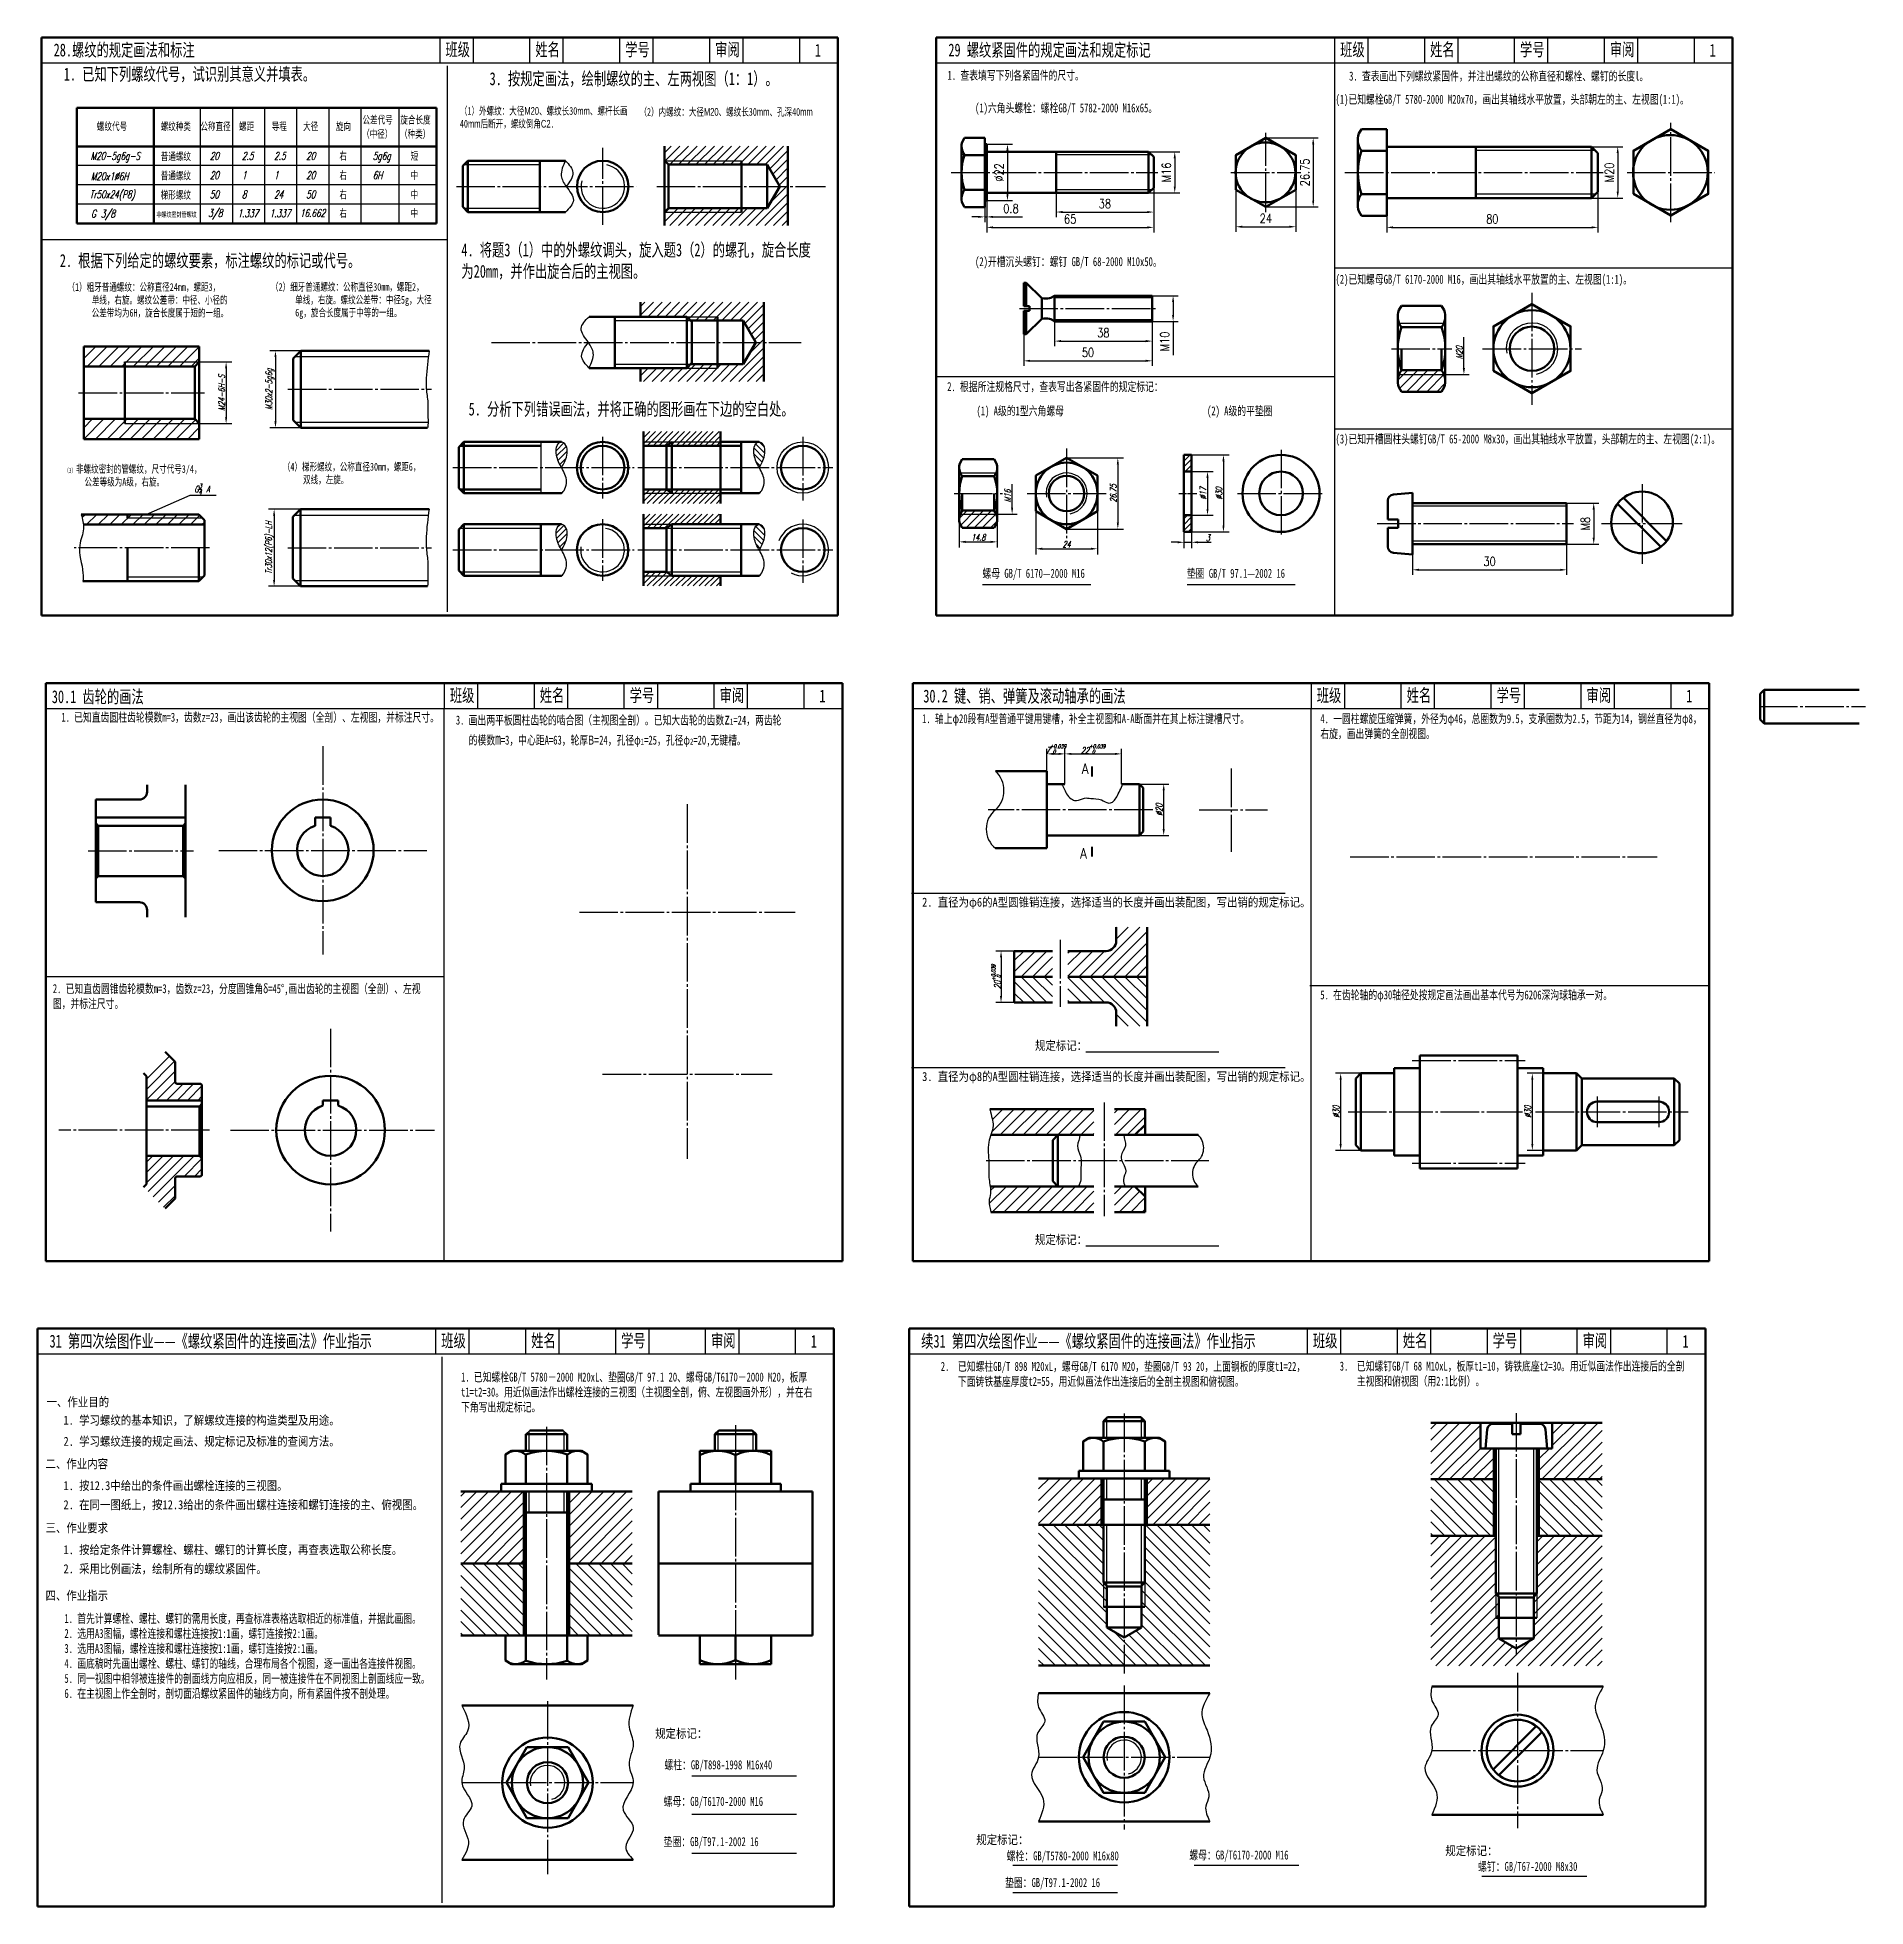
# Model space of a CAD drawing. Header units: millimetres. Extents: x -523 to 2163, y -1202 to 919.
# Drawn here: x -487 to 225, y 119 to 846 of the extents above; entities that cross this region are included whole.
import ezdxf

# ---------------------------------------------------------------- set-up
doc = ezdxf.new("R2010")
doc.units = ezdxf.units.MM
doc.header["$PDMODE"] = 33
doc.header["$PDSIZE"] = 1.5
doc.linetypes.add('myCENTER', pattern=[18, 15, -1, 1, -1])
for name, color, linetype, lineweight in [('中心线', 7, 'myCENTER', 25), ('剖面线', 7, 'Continuous', 25), ('尺寸', 7, 'Continuous', 25), ('标注', 7, 'Continuous', 25), ('标题文字', 7, 'Continuous', 25), ('粗实线', 7, 'Continuous', 50), ('细实线', 7, 'Continuous', 25)]:
    doc.layers.add(name, color=color, linetype=linetype, lineweight=lineweight)
doc.layers.add('图层2', color=5, linetype='Continuous')
doc.styles.add('TH_GBDIM', font='romans.shx', dxfattribs={"width": 0.8, "bigfont": 'gbcbig.shx'})
doc.styles.add('字母标注-3.5号', font='txt.shx', dxfattribs={"width": 0.7, "oblique": 15, "height": 3.5})
doc.styles.add('尺寸文字1-2.5号', font='txt.shx', dxfattribs={"width": 0.7, "oblique": 15, "height": 2.5})
doc.styles.add('尺寸文字25', font='txt.shx', dxfattribs={"width": 0.7, "oblique": 15, "height": 2.5})
doc.styles.add('标题汉字1-5号', font='SimSun.ttf', dxfattribs={"width": 0.7, "height": 5})
doc.styles.add('标题汉字2-3.5号', font='SimSun.ttf', dxfattribs={"width": 0.7, "height": 3.5})
doc.dimstyles.new('ISO-25', dxfattribs={"dimtxt": 3.5, "dimasz": 2.5, "dimexe": 2.25, "dimexo": 0, "dimgap": 0.5, "dimtad": 1, "dimdsep": 46, "dimtxsty": '尺寸文字1-2.5号', "dimcen": 2.5, "dimadec": 0, "dimazin": 0, "dimtfac": 1, "dimtmove": 0, "dimatfit": 2, "dimfxl": 0, "dimarcsym": 0})
doc.dimstyles.new('TH_GBDIM', dxfattribs={"dimtxt": 3.5, "dimasz": 2.5, "dimexe": 2, "dimexo": 0, "dimgap": 1.5, "dimtad": 1, "dimdec": 1, "dimzin": 0, "dimdsep": 46, "dimtxsty": 'TH_GBDIM', "dimcen": 2.5, "dimclrd": 130, "dimclre": 130, "dimclrt": 3, "dimadec": 0, "dimazin": 0, "dimtfac": 0.714286, "dimtdec": 1, "dimtmove": 0, "dimatfit": 3, "dimfxl": 0, "dimtzin": 0, "dimlwd": -1, "dimlwe": -1, "dimarcsym": 0})
doc.dimstyles.new('尺寸25', dxfattribs={"dimtxt": 2.5, "dimasz": 2.5, "dimexe": 2, "dimexo": 0, "dimgap": 0.5, "dimtad": 1, "dimdec": 0, "dimdsep": 46, "dimtxsty": '尺寸文字1-2.5号', "dimcen": 0, "dimadec": 0, "dimazin": 0, "dimtol": 1, "dimtp": 0.039, "dimtfac": 0.6, "dimtdec": 3, "dimtmove": 0, "dimatfit": 3, "dimfxl": 0, "dimarcsym": 0})
pattern_1 = [(45, (-1109.1896, 5.591), (-2.245064, 2.245064), [])]

msp = doc.modelspace()

# ---------------------------------------------------------------- texts
at = {"style": '标题汉字2-3.5号', "width": 0.85}
for s, p in [('一、作业目的', (-483.173, 313.421)), ('1. 学习螺纹的基本知识，了解螺纹连接的构造类型及用途。', (-476.573, 306.305)), ('2. 学习螺纹连接的规定画法、规定标记及标准的查阅方法。', (-476.573, 298.105)), ('二、作业内容', (-483.572, 289.351)), ('1. 按12.3中给出的条件画出螺栓连接的三视图。', (-476.573, 280.86)), ('2. 在同一图纸上，按12.3给出的条件画出螺柱连接和螺钉连接的主、俯视图。', (-476.573, 273.427)), ('三、作业要求', (-483.572, 264.42)), ('1. 按给定条件计算螺栓、螺柱、螺钉的计算长度，再查表选取公称长度。', (-476.573, 255.928)), ('2. 采用比例画法，绘制所有的螺纹紧固件。', (-476.573, 248.496)), ('四、作业指示', (-483.572, 238.079)), ('规定标记：', (-246.265, 184.404)), ('规定标记：', (-121.271, 143.06)), ('规定标记：', (61.3, 138.766))]:
    msp.add_text(s, height=3.5, dxfattribs=at).set_placement(p)
at = {"char_height": 3.5, "attachment_point": 1, "style": '标题汉字2-3.5号'}
for s, insert, width in [('2.  已知螺柱GB/T 898 M20xL，螺母GB/T 6170 M20，垫圈GB/T 93 20，上面钢板的厚度t1=22，\\P    下面铸铁基座厚度t2=55，用近似画法作出连接后的全剖主视图和俯视图。', (-135.08, 330.761), 138.27656), ('\\pt93;3.  已知螺钉GB/T 68 M10xL，板厚t1=10，铸铁底座t2=30。用近似画法作出连接后的全剖\\P    主视图和俯视图（用2:1比例）。', (20.211, 330.876), 138.27656), ('1. 已知螺栓GB/T 5780－2000 M20xL、垫圈GB/T 97.1 20、螺母GB/T6170－2000 M20，板厚t1=t2=30。用近似画法作出螺栓连接的三视图（主视图全剖，俯、左视图画外形），并在右下角写出规定标记。', (-321.834, 326.614), 138.27656), ('{\\fSimSun|b0|i0|c134|p2;螺柱：GB/T898-1998 M16x40}', (-242.646, 175.718), 91.59048), ('{\\fSimSun|b0|i0|c134|p2;螺母：GB/T6170-2000 M16}', (-242.891, 161.471), 91.59048), ('{\\fSimSun|b0|i0|c134|p2;垫圈：GB/T97.1-2002 16}', (-242.952, 145.789), 91.59048), ('{\\fSimSun|b0|i0|c134|p2;螺栓：GB/T5780-2000 M16x80}', (-109.411, 140.277), 96.2376), ('{\\fSimSun|b0|i0|c134|p2;螺母：GB/T6170-2000 M16}', (-38.348, 140.593), 96.2376), ('{\\fSimSun|b0|i0|c134|p2;螺钉：GB/T67-2000 M8x30}', (74.088, 136.148), 96.2376), ('{\\fSimSun|b0|i0|c134|p2;垫圈：GB/T97.1-2002 16}', (-110.043, 129.863), 96.2376)]:
    msp.add_mtext(s, dxfattribs=dict(at, insert=insert, width=width))
at = {"layer": '尺寸', "attachment_point": 1}
for s, insert, char_height, width, style in [('M20x1%%C6H', (-465.962, 793.67), 3, 25.85189, '字母标注-3.5号'), ('\\A1;G{\\H0.7x;\\S3/4;} A', (-425.64, 672.543), 2.5, 12.18421, '尺寸文字1-2.5号'), ('1. 首先计算螺栓、螺柱、螺钉的需用长度，再查标准表格选取相近的标准值，并据此画图。\\P2. 选用A3图幅，螺栓连接和螺柱连接按1:1画，螺钉连接按2:1画。\\P3. 选用A3图幅，螺栓连接和螺柱连接按1:1画，螺钉连接按2:1画。\\P4. 画底稿时先画出螺栓、螺柱、螺钉的轴线，合理布局各个视图，逐一画出各连接件视图。\\P5. 同一视图中相邻被连接件的剖面线方向应相反，同一被连接件在不同视图上剖面线应一致。\\P6. 在主视图上作全剖时，剖切面沿螺纹紧固件的轴线方向，所有紧固件按不剖处理。', (-476.21, 232.66), 3.5, 145.55756, '标题汉字2-3.5号')]:
    msp.add_mtext(s, dxfattribs=dict(at, insert=insert, char_height=char_height, width=width, style=style))
at = {"layer": '标题文字'}
for s, height, style, width, p in [('28.螺纹的规定画法和标注', 5, '标题汉字1-5号', 0.7, (-480.405, 838.844)), ('班级', 5, '标题汉字1-5号', 0.7, (-327.913, 839.01)), ('姓名', 5, '标题汉字1-5号', 0.7, (-292.913, 839.01)), ('学号', 5, '标题汉字1-5号', 0.7, (-257.913, 839.01)), ('审阅', 5, '标题汉字1-5号', 0.7, (-222.913, 839.01)), ('29 螺纹紧固件的规定画法和规定标记', 5, '标题汉字1-5号', 0.7, (-132.122, 838.844)), ('班级', 5, '标题汉字1-5号', 0.7, (20.369, 839.01)), ('姓名', 5, '标题汉字1-5号', 0.7, (55.369, 839.01)), ('学号', 5, '标题汉字1-5号', 0.7, (90.369, 839.01)), ('审阅', 5, '标题汉字1-5号', 0.7, (125.369, 839.01)), ('1', 5, '标题汉字1-5号', 0.7, (-184.082, 838.742)), ('1', 5, '标题汉字1-5号', 0.7, (164.201, 838.742)), ('1. 已知下列螺纹代号，试识别其意义并填表。', 5, '标题汉字1-5号', 0.7, (-476.454, 829.463)), ('3. 按规定画法，绘制螺纹的主、左两视图（1：1）。', 5, '标题汉字1-5号', 0.7, (-310.705, 827.664)), ('1. 查表填写下列各紧固件的尺寸。', 3.5, '标题汉字2-3.5号', 0.7, (-132.444, 829.74)), ('3. 查表画出下列螺纹紧固件，并注出螺纹的公称直径和螺栓、螺钉的长度l。', 3.5, '标题汉字2-3.5号', 0.7, (23.87, 829.45)), ('(1)已知螺栓GB/T 5780-2000 M20x70，画出其轴线水平放置，头部朝左的主、左视图(1:1)。', 3.5, '标题汉字2-3.5号', 0.7, (18.59, 820.411)), ('公差代号', 3, '标题汉字1-5号', 0.7, (-360.187, 812.664)), ('旋合长度', 3, '标题汉字1-5号', 0.7, (-345.425, 812.664)), ('(1)六角头螺栓：螺栓GB/T 5782-2000 M16x65。', 3.5, '标题汉字2-3.5号', 0.7, (-121.734, 817.054)), ('螺纹代号', 3, '标题汉字1-5号', 0.7, (-463.556, 810.102)), ('螺纹种类', 3, '标题汉字1-5号', 0.7, (-438.736, 810.102)), ('公称直径', 3, '标题汉字1-5号', 0.7, (-423.261, 810.102)), ('螺距', 3, '标题汉字1-5号', 0.7, (-408.245, 810.102)), ('导程', 3, '标题汉字1-5号', 0.7, (-395.524, 810.102)), ('大径', 3, '标题汉字1-5号', 0.7, (-383.297, 810.102)), ('旋向', 3, '标题汉字1-5号', 0.7, (-370.554, 810.102)), ('（中径）', 3, '标题汉字1-5号', 0.7, (-360.315, 807.149)), ('（种类）', 3, '标题汉字1-5号', 0.7, (-345.554, 807.149)), ('普通螺纹', 3, '标题汉字1-5号', 0.7, (-438.736, 798.448)), ('右', 3, '标题汉字1-5号', 0.7, (-369.179, 798.614)), ('短', 3, '标题汉字1-5号', 0.7, (-341.44, 798.614)), ('普通螺纹', 3, '标题汉字1-5号', 0.7, (-438.736, 790.948)), ('右', 3, '标题汉字1-5号', 0.7, (-369.179, 791.103)), ('中', 3, '标题汉字1-5号', 0.7, (-341.44, 791.114)), ('梯形螺纹', 3, '标题汉字1-5号', 0.7, (-438.736, 783.437)), ('右', 3, '标题汉字1-5号', 0.7, (-369.179, 783.592)), ('中', 3, '标题汉字1-5号', 0.7, (-341.44, 783.603)), ('非螺纹密封管螺纹', 2, '标题汉字1-5号', 0.7, (-440.407, 776.287)), ('右', 3, '标题汉字1-5号', 0.7, (-369.179, 776.34)), ('中', 3, '标题汉字1-5号', 0.7, (-341.44, 776.351)), ('2. 根据下列给定的螺纹要素，标注螺纹的标记或代号。', 5, '标题汉字1-5号', 0.7, (-477.988, 756.894)), ('(2)开槽沉头螺钉：螺钉 GB/T 68-2000 M10x50。', 3.5, '标题汉字2-3.5号', 0.7, (-121.734, 757.225)), ('(2)已知螺母GB/T 6170-2000 M16，画出其轴线水平放置的主、左视图(1:1)。', 3.5, '标题汉字2-3.5号', 0.7, (18.59, 750.357)), ('2. 根据所注规格尺寸，查表写出各紧固件的规定标记：', 3.5, '标题汉字2-3.5号', 0.7, (-132.587, 708.584)), ('(1) A级的1型六角螺母', 3.5, '标题汉字2-3.5号', 0.7, (-121.164, 699.144)), ('(2) A级的平垫圈', 3.5, '标题汉字2-3.5号', 0.7, (-31.445, 699.144)), ('(3)已知开槽圆柱头螺钉GB/T 65-2000 M8x30，画出其轴线水平放置，头部朝左的主、左视图(2:1)。', 3.5, '标题汉字2-3.5号', 0.7, (18.59, 688.213)), ('螺母 GB/T 6170—2000 M16', 3.5, '标题汉字2-3.5号', 0.7, (-118.863, 635.909)), ('垫圈 GB/T 97.1—2002 16', 3.5, '标题汉字2-3.5号', 0.7, (-39.278, 635.909)), ('30.1 齿轮的画法', 5, '标题汉字1-5号', 0.7, (-481.111, 587.141)), ('班级', 5, '标题汉字1-5号', 0.7, (-326.176, 587.674)), ('姓名', 5, '标题汉字1-5号', 0.7, (-291.176, 587.674)), ('学号', 5, '标题汉字1-5号', 0.7, (-256.176, 587.674)), ('审阅', 5, '标题汉字1-5号', 0.7, (-221.176, 587.674)), ('1', 5, '标题汉字1-5号', 0.7, (-182.345, 587.405)), ('30.2 键、销、弹簧及滚动轴承的画法', 5, '标题汉字1-5号', 0.7, (-141.887, 587.405)), ('班级', 5, '标题汉字1-5号', 0.7, (11.256, 587.674)), ('姓名', 5, '标题汉字1-5号', 0.7, (46.256, 587.674)), ('学号', 5, '标题汉字1-5号', 0.7, (81.256, 587.674)), ('审阅', 5, '标题汉字1-5号', 0.7, (116.256, 587.674)), ('1', 5, '标题汉字1-5号', 0.7, (155.087, 587.405)), ('2. 直径为φ6的A型圆锥销连接，选择适当的长度并画出装配图，写出销的规定标记。', 3.5, '标题汉字2-3.5号', 0.85, (-142.343, 507.938)), ('规定标记：', 3.5, '标题汉字2-3.5号', 0.85, (-98.424, 452.139)), ('3. 直径为φ8的A型圆柱销连接，选择适当的长度并画出装配图，写出销的规定标记。', 3.5, '标题汉字2-3.5号', 0.85, (-142.343, 440.073)), ('规定标记：', 3.5, '标题汉字2-3.5号', 0.85, (-98.424, 376.617)), ('31 第四次绘图作业——《螺纹紧固件的连接画法》作业指示', 5, '标题汉字1-5号', 0.7, (-482.003, 336.354)), ('班级', 5, '标题汉字1-5号', 0.7, (-329.512, 336.52)), ('姓名', 5, '标题汉字1-5号', 0.7, (-294.512, 336.52)), ('学号', 5, '标题汉字1-5号', 0.7, (-259.512, 336.52)), ('审阅', 5, '标题汉字1-5号', 0.7, (-224.512, 336.52)), ('续31 第四次绘图作业——《螺纹紧固件的连接画法》作业指示', 5, '标题汉字1-5号', 0.7, (-142.717, 336.354)), ('班级', 5, '标题汉字1-5号', 0.7, (9.775, 336.52)), ('姓名', 5, '标题汉字1-5号', 0.7, (44.775, 336.52)), ('学号', 5, '标题汉字1-5号', 0.7, (79.775, 336.52)), ('审阅', 5, '标题汉字1-5号', 0.7, (114.775, 336.52)), ('1', 5, '标题汉字1-5号', 0.7, (-185.681, 336.251)), ('1', 5, '标题汉字1-5号', 0.7, (153.606, 336.251))]:
    msp.add_text(s, height=height, dxfattribs=dict(at, style=style, width=width)).set_placement(p)
at = {"layer": '标题文字', "style": '尺寸文字1-2.5号', "oblique": 15, "width": 0.7}
for s, p in [('M20-5g6g-S', (-466.035, 798.614)), ('20', (-419.636, 798.614)), ('2.5', (-407.136, 798.614)), ('2.5', (-394.636, 798.614)), ('20', (-382.136, 798.614)), ('5g6g', (-356.215, 798.614)), ('20', (-419.636, 791.114)), ('1', (-407.136, 791.114)), ('1', (-394.636, 791.114)), ('20', (-382.136, 791.114)), ('6H', (-356.215, 791.114)), ('Tr50x24(P8)', (-466.362, 783.614)), ('50', (-419.636, 783.603)), ('8', (-407.136, 783.603)), ('24', (-394.636, 783.603)), ('50', (-382.136, 783.603)), ('G 3/8', (-465.849, 776.114)), ('3/8', (-420.294, 776.351)), ('1.337', (-408.841, 776.291)), ('1.337', (-396.341, 776.291)), ('16.662', (-384.586, 776.351))]:
    msp.add_text(s, height=3, dxfattribs=at).set_placement(p)
at = {"layer": '标题文字', "attachment_point": 1}
for s, insert, char_height, width, style in [('（1）外螺纹：大径{\\fArial|b0|i0|c0|p32;M20\\fFangSong_GB2312|b0|i0|c134|p32;、螺纹长30\\fArial|b0|i0|c0|p32;mm\\fFangSong_GB2312|b0|i0|c134|p32;、螺杆长画\\P40\\fArial|b0|i0|c0|p32;mm\\fFangSong_GB2312|b0|i0|c134|p32;后断开，螺纹倒角\\fArial|b0|i0|c0|p32;C2\\fFangSong_GB2312|b0|i0|c134|p32;.}', (-322.266, 819.132), 3, 139.81471, '标题汉字1-5号'), ('（2）内螺纹：大径{\\fArial|b0|i0|c0|p32;M20\\fFangSong_GB2312|b0|i0|c134|p32;、螺纹长30\\fArial|b0|i0|c0|p32;mm\\fFangSong_GB2312|b0|i0|c134|p32;、孔深40\\fArial|b0|i0|c0|p32;mm\\fFangSong_GB2312|b0|i0|c134|p32;}', (-252.365, 818.747), 3, 146.10135, '标题汉字1-5号'), ('4. 将题3（1）中的外螺纹调头，旋入题3（2）的螺孔，旋合长度\\P为20mm，并作出旋合后的主视图。', (-321.679, 766.043), 5, 153.75879, '标题汉字1-5号'), ('（1）粗牙普通螺纹：公称直径24mm，螺距3，\\P      单线，右旋。螺纹公差带：中径、小径的\\P      公差带均为6H，旋合长度属于短的一组。', (-475.01, 750.567), 3, 135.40233, '标题汉字1-5号'), ('（2）细牙普通螺纹：公称直径30mm，螺距2，\\P      单线，右旋。螺纹公差带：中径5g，大径\\P      6g，旋合长度属于中等的一组。', (-395.794, 750.641), 3, 89.11091, '标题汉字1-5号'), ('5. 分析下列错误画法，并将正确的图形画在下边的空白处。', (-318.861, 704.091), 5, 153.75879, '标题汉字1-5号'), ('{\\H0.6x;（3）}非螺纹密封的管螺纹，尺寸代号3/4，{\\H0.6x;\\P}     公差等级为A级，右旋。', (-476.247, 679.77), 3, 88.37596, '标题汉字1-5号'), ('（4）梯形螺纹，公称直径30mm，螺距6，\\P     双线，左旋。', (-391.187, 680.626), 3, 130.78727, '标题汉字1-5号'), ('1. 已知直齿圆柱齿轮模数m=3，齿数z=23，画出该齿轮的主视图（全剖）、左视图，并标注尺寸。', (-477.412, 583.398), 3.5, 150.75518, '标题汉字2-3.5号'), ('3. 画出两平板圆柱齿轮的啮合图（主视图全剖）。已知大齿轮的齿数{\\H1.333x;z\\H0.5x;1}=24，两齿轮 \\P   的模数{\\H1.333x;m}=3，中心距A=63，轮厚{\\fArial|b0|i0|c0|p32;B=}24，孔径φ{\\H0.6665x;1}=25，孔径φ{\\H0.6665x;2}=20,无键槽。', (-323.851, 583.457), 3.5, 150.75518, '标题汉字2-3.5号'), ('1. 轴上φ20段有A型普通平键用键槽，补全主视图和A-A断面并在其上标注键槽尺寸。', (-142.357, 582.849), 3.5, 150.75518, '标题汉字2-3.5号'), ('4. 一圆柱螺旋压缩弹簧，外径为φ46，总圈数为9.5，支承圈数为2.5，节距为14，钢丝直径为φ8，右旋，画出弹簧的全剖视图。', (12.643, 582.849), 3.5, 150.75518, '标题汉字2-3.5号'), ('2. 已知直齿圆锥齿轮模数m=3，齿数z=23，分度圆锥角δ=45°,画出齿轮的主视图（全剖）、左视图，并标注尺寸。', (-480.723, 477.774), 3.5, 148.29763, '标题汉字2-3.5号'), ('5. 在齿轮轴的φ30轴径处按规定画法画出基本代号为6206深沟球轴承一对。', (12.643, 475.349), 3.5, 150.75518, '标题汉字2-3.5号')]:
    msp.add_mtext(s, dxfattribs=dict(at, insert=insert, char_height=char_height, width=width, style=style))
at = {"layer": '细实线', "style": '尺寸文字25', "width": 0.85}
for p in [(-80.15, 559.638), (-80.888, 526.686)]:
    msp.add_text('A', height=4, dxfattribs=at).set_placement(p)

# ---------------------------------------------------------------- blocks, each defined once
blk = doc.blocks.new('*D115')
at = {"layer": 'Defpoints', "color": 0}
for p in [(-57.75, 555.64), (-48.31, 555.64), (-57.75, 535.64)]:
    blk.add_point(p, dxfattribs=at)
at = {"layer": '尺寸', "color": 0, "lineweight": -2}
for p, q in [((-57.75, 555.64), (-46.31, 555.64)), ((-48.31, 538.14), (-48.31, 553.14)), ((-57.75, 535.64), (-46.31, 535.64))]:
    blk.add_line(p, q, dxfattribs=at)
at = {"layer": '尺寸', "color": 0}
for points in [[(-48.73, 553.14), (-47.89, 553.14), (-48.31, 555.64)], [(-48.73, 538.14), (-47.89, 538.14), (-48.31, 535.64)]]:
    blk.add_solid(points, dxfattribs=at)
at = {"layer": '尺寸', "color": 0, "insert": (-50.06, 545.64), "char_height": 2.5, "attachment_point": 5, "rotation": 90, "style": '尺寸文字1-2.5号'}
blk.add_mtext('%%c20', dxfattribs=at)
blk = doc.blocks.new('*D116')
at = {"layer": 'Defpoints', "color": 0}
for p in [(-93.75, 560.64), (-86.75, 567.39), (-86.75, 555.64)]:
    blk.add_point(p, dxfattribs=at)
at = {"layer": '细实线', "color": 0, "lineweight": -2}
for p, q in [((-93.75, 560.64), (-93.75, 569.39)), ((-86.75, 555.64), (-86.75, 569.39)), ((-91.25, 567.39), (-89.25, 567.39))]:
    blk.add_line(p, q, dxfattribs=at)
at = {"layer": '细实线', "color": 0}
for points in [[(-91.25, 567.8), (-91.25, 566.97), (-93.75, 567.39)], [(-89.25, 567.8), (-89.25, 566.97), (-86.75, 567.39)]]:
    blk.add_solid(points, dxfattribs=at)
at = {"layer": '细实线', "color": 0, "insert": (-90.25, 569.29), "char_height": 2.5, "attachment_point": 5, "style": '尺寸文字1-2.5号'}
blk.add_mtext('7{\\H1.500000;\\S+0.039^  0;}', dxfattribs=at)
blk = doc.blocks.new('*D117')
at = {"layer": 'Defpoints', "color": 0}
for p in [(-64.75, 567.39), (-86.75, 555.64), (-64.75, 555.64)]:
    blk.add_point(p, dxfattribs=at)
at = {"layer": '细实线', "color": 0, "lineweight": -2}
for p, q in [((-86.75, 555.64), (-86.75, 569.39)), ((-64.75, 555.64), (-64.75, 569.39)), ((-84.25, 567.39), (-67.25, 567.39))]:
    blk.add_line(p, q, dxfattribs=at)
at = {"layer": '细实线', "color": 0}
for points in [[(-84.25, 567.8), (-84.25, 566.97), (-86.75, 567.39)], [(-67.25, 567.8), (-67.25, 566.97), (-64.75, 567.39)]]:
    blk.add_solid(points, dxfattribs=at)
at = {"layer": '细实线', "color": 0, "insert": (-75.75, 569.29), "char_height": 2.5, "attachment_point": 5, "style": '尺寸文字1-2.5号'}
blk.add_mtext('22{\\H1.500000;\\S+0.039^  0;}', dxfattribs=at)
blk = doc.blocks.new('*D118')
at = {"layer": 'Defpoints', "color": 0}
for p in [(-106.47, 490.67), (-111.63, 470.67), (-106.47, 470.67)]:
    blk.add_point(p, dxfattribs=at)
at = {"layer": '尺寸', "color": 0, "lineweight": -2}
for p, q in [((-106.47, 490.67), (-113.63, 490.67)), ((-111.63, 488.17), (-111.63, 473.17)), ((-106.47, 470.67), (-113.63, 470.67))]:
    blk.add_line(p, q, dxfattribs=at)
at = {"layer": '尺寸', "color": 0}
for points in [[(-112.05, 488.17), (-111.21, 488.17), (-111.63, 490.67)], [(-112.05, 473.17), (-111.21, 473.17), (-111.63, 470.67)]]:
    blk.add_solid(points, dxfattribs=at)
at = {"layer": '尺寸', "color": 0, "insert": (-113.54, 480.67), "char_height": 2.5, "attachment_point": 5, "rotation": 90, "style": '尺寸文字1-2.5号'}
blk.add_mtext('20{\\H1.500000;\\S+0.039^  0;}', dxfattribs=at)
blk = doc.blocks.new('*D119')
at = {"layer": 'Defpoints', "color": 0}
for p in [(28.43, 443.07), (20.56, 413.07), (28.43, 413.07)]:
    blk.add_point(p, dxfattribs=at)
at = {"layer": '尺寸', "color": 0, "lineweight": -2}
for p, q in [((28.43, 443.07), (18.56, 443.07)), ((20.56, 440.57), (20.56, 415.57)), ((28.43, 413.07), (18.56, 413.07))]:
    blk.add_line(p, q, dxfattribs=at)
at = {"layer": '尺寸', "color": 0}
for points in [[(20.15, 440.57), (20.98, 440.57), (20.56, 443.07)], [(20.15, 415.57), (20.98, 415.57), (20.56, 413.07)]]:
    blk.add_solid(points, dxfattribs=at)
at = {"layer": '尺寸', "color": 0, "insert": (18.81, 428.07), "char_height": 2.5, "attachment_point": 5, "rotation": 90, "style": '尺寸文字1-2.5号'}
blk.add_mtext('%%c30', dxfattribs=at)
blk = doc.blocks.new('*D120')
at = {"layer": 'Defpoints', "color": 0}
for p in [(99.43, 443.07), (95.18, 413.07), (99.43, 413.07)]:
    blk.add_point(p, dxfattribs=at)
at = {"layer": '尺寸', "color": 0, "lineweight": -2}
for p, q in [((99.43, 443.07), (93.18, 443.07)), ((95.18, 440.57), (95.18, 415.57)), ((99.43, 413.07), (93.18, 413.07))]:
    blk.add_line(p, q, dxfattribs=at)
at = {"layer": '尺寸', "color": 0}
for points in [[(94.76, 440.57), (95.6, 440.57), (95.18, 443.07)], [(94.76, 415.57), (95.6, 415.57), (95.18, 413.07)]]:
    blk.add_solid(points, dxfattribs=at)
at = {"layer": '尺寸', "color": 0, "insert": (93.43, 428.07), "char_height": 2.5, "attachment_point": 5, "rotation": 90, "style": '尺寸文字1-2.5号'}
blk.add_mtext('%%c30', dxfattribs=at)
blk = doc.blocks.new('*D340')
at = {"layer": 'Defpoints', "color": 0}
for p in [(-40.43, 653.75), (-37.43, 653.75), (-37.43, 649.74)]:
    blk.add_point(p, dxfattribs=at)
at = {"layer": '尺寸', "color": 0, "lineweight": -2}
for p, q in [((-42.93, 649.74), (-45.43, 649.74)), ((-40.43, 653.75), (-40.43, 647.49)), ((-40.43, 649.74), (-37.43, 649.74)), ((-37.43, 653.75), (-37.43, 647.49)), ((-34.93, 649.74), (-29.81, 649.74))]:
    blk.add_line(p, q, dxfattribs=at)
at = {"layer": '尺寸', "color": 0}
for points in [[(-42.93, 650.16), (-42.93, 649.32), (-40.43, 649.74)], [(-34.93, 650.16), (-34.93, 649.32), (-37.43, 649.74)]]:
    blk.add_solid(points, dxfattribs=at)
at = {"layer": '尺寸', "color": 0, "insert": (-31.12, 651.49), "char_height": 2.5, "attachment_point": 5, "style": '尺寸文字1-2.5号'}
blk.add_mtext('3', dxfattribs=at)
blk = doc.blocks.new('*D341')
at = {"layer": 'Defpoints', "color": 0}
for p in [(-37.43, 683.75), (-37.43, 653.75), (-25.05, 653.75)]:
    blk.add_point(p, dxfattribs=at)
at = {"layer": '标注', "color": 0, "lineweight": -2}
for p, q in [((-37.43, 683.75), (-22.8, 683.75)), ((-25.05, 681.25), (-25.05, 656.25)), ((-37.43, 653.75), (-22.8, 653.75))]:
    blk.add_line(p, q, dxfattribs=at)
at = {"layer": '标注', "color": 0}
for points in [[(-25.46, 681.25), (-24.63, 681.25), (-25.05, 683.75)], [(-25.46, 656.25), (-24.63, 656.25), (-25.05, 653.75)]]:
    blk.add_solid(points, dxfattribs=at)
at = {"layer": '标注', "color": 0, "insert": (-26.8, 668.75), "char_height": 2.5, "attachment_point": 5, "rotation": 90, "style": '尺寸文字1-2.5号'}
blk.add_mtext('%%C30', dxfattribs=at)
blk = doc.blocks.new('*D342')
at = {"layer": 'Defpoints', "color": 0}
for p in [(-37.43, 677.25), (-37.43, 660.25), (-31.25, 660.25)]:
    blk.add_point(p, dxfattribs=at)
at = {"layer": '标注', "color": 0, "lineweight": -2}
for p, q in [((-37.43, 677.25), (-29, 677.25)), ((-31.25, 674.75), (-31.25, 662.75)), ((-37.43, 660.25), (-29, 660.25))]:
    blk.add_line(p, q, dxfattribs=at)
at = {"layer": '标注', "color": 0}
for points in [[(-31.67, 674.75), (-30.84, 674.75), (-31.25, 677.25)], [(-31.67, 662.75), (-30.84, 662.75), (-31.25, 660.25)]]:
    blk.add_solid(points, dxfattribs=at)
at = {"layer": '标注', "color": 0, "insert": (-33, 668.75), "char_height": 2.5, "attachment_point": 5, "rotation": 90, "style": '尺寸文字1-2.5号'}
blk.add_mtext('%%C17', dxfattribs=at)
blk = doc.blocks.new('*D343')
at = {"layer": 'Defpoints', "color": 0}
for p in [(-98.11, 661.82), (-74.11, 661.82), (-74.11, 647.22)]:
    blk.add_point(p, dxfattribs=at)
at = {"layer": '尺寸', "color": 0, "lineweight": -2}
for p, q in [((-98.11, 661.82), (-98.11, 644.97)), ((-74.11, 661.82), (-74.11, 644.97)), ((-95.61, 647.22), (-76.61, 647.22))]:
    blk.add_line(p, q, dxfattribs=at)
at = {"layer": '尺寸', "color": 0}
for points in [[(-95.61, 647.63), (-95.61, 646.8), (-98.11, 647.22)], [(-76.61, 647.63), (-76.61, 646.8), (-74.11, 647.22)]]:
    blk.add_solid(points, dxfattribs=at)
at = {"layer": '尺寸', "color": 0, "insert": (-86.11, 648.97), "char_height": 2.5, "attachment_point": 5, "style": '尺寸文字1-2.5号'}
blk.add_mtext('24', dxfattribs=at)
blk = doc.blocks.new('*D344')
at = {"layer": 'Defpoints', "color": 0}
for p in [(-127.91, 658.72), (-113.11, 658.72), (-113.11, 649.91)]:
    blk.add_point(p, dxfattribs=at)
at = {"layer": '尺寸', "color": 0, "lineweight": -2}
for p, q in [((-127.91, 658.72), (-127.91, 647.66)), ((-113.11, 658.72), (-113.11, 647.66)), ((-125.41, 649.91), (-115.61, 649.91))]:
    blk.add_line(p, q, dxfattribs=at)
at = {"layer": '尺寸', "color": 0}
for points in [[(-125.41, 650.32), (-125.41, 649.49), (-127.91, 649.91)], [(-115.61, 650.32), (-115.61, 649.49), (-113.11, 649.91)]]:
    blk.add_solid(points, dxfattribs=at)
at = {"layer": '尺寸', "color": 0, "insert": (-120.51, 651.66), "char_height": 2.5, "attachment_point": 5, "style": '尺寸文字1-2.5号'}
blk.add_mtext('14.8', dxfattribs=at)
blk = doc.blocks.new('*D345')
at = {"color": 0, "lineweight": -2}
for p, q in [((-107.32, 663.22), (-107.32, 672.31)), ((-113.11, 660.72), (-105.32, 660.72))]:
    blk.add_line(p, q, dxfattribs=at)
at = {"color": 0}
blk.add_solid([(-107.74, 663.22), (-106.9, 663.22), (-107.32, 660.72)], dxfattribs=at)
at = {"layer": 'Defpoints', "color": 0}
for p in [(-113.11, 672.31), (-107.32, 672.31), (-113.11, 660.72)]:
    blk.add_point(p, dxfattribs=at)
at = {"color": 0, "insert": (-109.07, 667.76), "char_height": 2.5, "attachment_point": 5, "rotation": 90, "style": '尺寸文字1-2.5号'}
blk.add_mtext('M16', dxfattribs=at)
blk = doc.blocks.new('_None')
blk = doc.blocks.new('*D346')
at = {"layer": 'Defpoints', "color": 0}
for p in [(-86.11, 682.6), (-86.11, 654.89), (-66.17, 654.89)]:
    blk.add_point(p, dxfattribs=at)
at = {"layer": '标注', "color": 0, "lineweight": -2}
for p, q in [((-86.11, 682.6), (-63.92, 682.6)), ((-66.17, 680.1), (-66.17, 657.39)), ((-86.11, 654.89), (-63.92, 654.89))]:
    blk.add_line(p, q, dxfattribs=at)
at = {"layer": '标注', "color": 0}
for points in [[(-66.58, 680.1), (-65.75, 680.1), (-66.17, 682.6)], [(-66.58, 657.39), (-65.75, 657.39), (-66.17, 654.89)]]:
    blk.add_solid(points, dxfattribs=at)
at = {"layer": '标注', "color": 0, "insert": (-67.92, 668.75), "char_height": 2.5, "attachment_point": 5, "rotation": 90, "style": '尺寸文字1-2.5号'}
blk.add_mtext('26.75', dxfattribs=at)
blk = doc.blocks.new('*D347')
at = {"layer": 'Defpoints', "color": 0}
for p in [(-118, 782.7), (-117.2, 782.7), (-117.2, 776.39)]:
    blk.add_point(p, dxfattribs=at)
at = {"layer": '剖面线', "color": 130}
for p, q in [((-118, 782.7), (-118, 774.39)), ((-117.2, 782.7), (-117.2, 774.39)), ((-120.5, 776.39), (-123, 776.39)), ((-118, 776.39), (-117.2, 776.39)), ((-114.7, 776.39), (-103.33, 776.39))]:
    blk.add_line(p, q, dxfattribs=at)
for points in [[(-120.5, 776.8), (-120.5, 775.97), (-118, 776.39)], [(-114.7, 776.8), (-114.7, 775.97), (-117.2, 776.39)]]:
    blk.add_solid(points, dxfattribs=at)
at = {"layer": '剖面线', "color": 3, "insert": (-107.77, 779.64), "char_height": 3.5, "attachment_point": 5, "style": 'TH_GBDIM'}
blk.add_mtext('0.8{}{}', dxfattribs=at)
blk = doc.blocks.new('*D348')
at = {"layer": 'Defpoints', "color": 0}
for p in [(-52.2, 787.7), (-117.2, 782.7), (-52.2, 772.3)]:
    blk.add_point(p, dxfattribs=at)
at = {"layer": '剖面线', "color": 130}
for p, q in [((-52.2, 787.7), (-52.2, 770.3)), ((-117.2, 782.7), (-117.2, 770.3)), ((-114.7, 772.3), (-54.7, 772.3))]:
    blk.add_line(p, q, dxfattribs=at)
for points in [[(-114.7, 772.71), (-114.7, 771.88), (-117.2, 772.3)], [(-54.7, 772.71), (-54.7, 771.88), (-52.2, 772.3)]]:
    blk.add_solid(points, dxfattribs=at)
at = {"layer": '剖面线', "color": 3, "insert": (-84.7, 775.55), "char_height": 3.5, "attachment_point": 5, "style": 'TH_GBDIM'}
blk.add_mtext('65{}{}', dxfattribs=at)
blk = doc.blocks.new('*D349')
at = {"layer": 'Defpoints', "color": 0}
for p in [(-90.2, 785.7), (-52.2, 787.7), (-52.2, 778.27)]:
    blk.add_point(p, dxfattribs=at)
at = {"layer": '剖面线', "color": 130}
for p, q in [((-90.2, 785.7), (-90.2, 776.27)), ((-52.2, 787.7), (-52.2, 776.27)), ((-87.7, 778.27), (-54.7, 778.27))]:
    blk.add_line(p, q, dxfattribs=at)
for points in [[(-87.7, 778.69), (-87.7, 777.86), (-90.2, 778.27)], [(-54.7, 778.69), (-54.7, 777.86), (-52.2, 778.27)]]:
    blk.add_solid(points, dxfattribs=at)
at = {"layer": '剖面线', "color": 3, "insert": (-71.2, 781.52), "char_height": 3.5, "attachment_point": 5, "style": 'TH_GBDIM'}
blk.add_mtext('38{}{}', dxfattribs=at)
blk = doc.blocks.new('*D350')
at = {"layer": 'Defpoints', "color": 0}
for p in [(-54.2, 801.7), (-54.2, 785.7), (-44.01, 785.7)]:
    blk.add_point(p, dxfattribs=at)
at = {"layer": '剖面线', "color": 130}
for p, q in [((-54.2, 801.7), (-42.01, 801.7)), ((-44.01, 799.2), (-44.01, 788.2)), ((-54.2, 785.7), (-42.01, 785.7))]:
    blk.add_line(p, q, dxfattribs=at)
for points in [[(-44.43, 799.2), (-43.6, 799.2), (-44.01, 801.7)], [(-44.43, 788.2), (-43.6, 788.2), (-44.01, 785.7)]]:
    blk.add_solid(points, dxfattribs=at)
at = {"layer": '剖面线', "color": 3, "insert": (-47.26, 793.7), "char_height": 3.5, "attachment_point": 5, "rotation": 90, "style": 'TH_GBDIM'}
blk.add_mtext('M16{}{}', dxfattribs=at)
blk = doc.blocks.new('*D351')
at = {"layer": 'Defpoints', "color": 0}
for p in [(-8.55, 807.14), (-8.55, 780.26), (9.88, 780.26)]:
    blk.add_point(p, dxfattribs=at)
at = {"layer": '剖面线', "color": 130}
for p, q in [((-8.55, 807.14), (11.88, 807.14)), ((9.88, 804.64), (9.88, 782.76)), ((-8.55, 780.26), (11.88, 780.26))]:
    blk.add_line(p, q, dxfattribs=at)
for points in [[(9.47, 804.64), (10.3, 804.64), (9.88, 807.14)], [(9.47, 782.76), (10.3, 782.76), (9.88, 780.26)]]:
    blk.add_solid(points, dxfattribs=at)
at = {"layer": '剖面线', "color": 3, "insert": (6.63, 793.7), "char_height": 3.5, "attachment_point": 5, "rotation": 90, "style": 'TH_GBDIM'}
blk.add_mtext('26.75{}{}', dxfattribs=at)
blk = doc.blocks.new('*D352')
at = {"layer": 'Defpoints', "color": 0}
for p in [(-20.19, 786.98), (3.1, 786.98), (3.1, 772.55)]:
    blk.add_point(p, dxfattribs=at)
at = {"layer": '剖面线', "color": 130}
for p, q in [((-20.19, 786.98), (-20.19, 770.55)), ((3.1, 786.98), (3.1, 770.55)), ((-17.69, 772.55), (0.6, 772.55))]:
    blk.add_line(p, q, dxfattribs=at)
for points in [[(-17.69, 772.97), (-17.69, 772.13), (-20.19, 772.55)], [(0.6, 772.97), (0.6, 772.13), (3.1, 772.55)]]:
    blk.add_solid(points, dxfattribs=at)
at = {"layer": '剖面线', "color": 3, "insert": (-8.55, 775.8), "char_height": 3.5, "attachment_point": 5, "style": 'TH_GBDIM'}
blk.add_mtext('24{}{}', dxfattribs=at)
blk = doc.blocks.new('*D353')
at = {"layer": 'Defpoints', "color": 0}
for p in [(-90.79, 735.72), (-52.79, 735.72), (-52.79, 728.04)]:
    blk.add_point(p, dxfattribs=at)
at = {"layer": '剖面线', "color": 130}
for p, q in [((-90.79, 735.72), (-90.79, 726.04)), ((-52.79, 735.72), (-52.79, 726.04)), ((-88.29, 728.04), (-55.29, 728.04))]:
    blk.add_line(p, q, dxfattribs=at)
for points in [[(-88.29, 728.46), (-88.29, 727.62), (-90.79, 728.04)], [(-55.29, 728.46), (-55.29, 727.62), (-52.79, 728.04)]]:
    blk.add_solid(points, dxfattribs=at)
at = {"layer": '剖面线', "color": 3, "insert": (-71.79, 731.29), "char_height": 3.5, "attachment_point": 5, "style": 'TH_GBDIM'}
blk.add_mtext('38{}{}', dxfattribs=at)
blk = doc.blocks.new('*D354')
at = {"layer": 'Defpoints', "color": 0}
for p in [(-52.79, 735.72), (-102.79, 730.72), (-52.79, 720.36)]:
    blk.add_point(p, dxfattribs=at)
at = {"layer": '剖面线', "color": 130}
for p, q in [((-52.79, 735.72), (-52.79, 718.36)), ((-102.79, 730.72), (-102.79, 718.36)), ((-100.29, 720.36), (-55.29, 720.36))]:
    blk.add_line(p, q, dxfattribs=at)
for points in [[(-100.29, 720.78), (-100.29, 719.95), (-102.79, 720.36)], [(-55.29, 720.78), (-55.29, 719.95), (-52.79, 720.36)]]:
    blk.add_solid(points, dxfattribs=at)
at = {"layer": '剖面线', "color": 3, "insert": (-77.79, 723.61), "char_height": 3.5, "attachment_point": 5, "style": 'TH_GBDIM'}
blk.add_mtext('50{}{}', dxfattribs=at)
blk = doc.blocks.new('*D355')
at = {"layer": 'Defpoints', "color": 0}
for p in [(-52.79, 745.72), (-52.79, 735.72), (-44.65, 735.72)]:
    blk.add_point(p, dxfattribs=at)
at = {"layer": '剖面线', "color": 130}
for p, q in [((-52.79, 745.72), (-42.65, 745.72)), ((-44.65, 743.22), (-44.65, 738.22)), ((-52.79, 735.72), (-42.65, 735.72)), ((-44.65, 735.72), (-44.65, 722.62))]:
    blk.add_line(p, q, dxfattribs=at)
for points in [[(-45.06, 743.22), (-44.23, 743.22), (-44.65, 745.72)], [(-45.06, 738.22), (-44.23, 738.22), (-44.65, 735.72)]]:
    blk.add_solid(points, dxfattribs=at)
at = {"layer": '剖面线', "color": 3, "insert": (-47.9, 727.92), "char_height": 3.5, "attachment_point": 5, "rotation": 90, "style": 'TH_GBDIM'}
blk.add_mtext('M10{}{}', dxfattribs=at)
blk = doc.blocks.new('*D370')
at = {"layer": 'Defpoints', "color": 0}
for p in [(-423.7, 719.93), (-423.7, 695.93), (-413.27, 695.93)]:
    blk.add_point(p, dxfattribs=at)
at = {"layer": '尺寸', "color": 0, "lineweight": -2}
for p, q in [((-423.7, 719.93), (-411.02, 719.93)), ((-413.27, 717.43), (-413.27, 698.43)), ((-423.7, 695.93), (-411.02, 695.93))]:
    blk.add_line(p, q, dxfattribs=at)
at = {"layer": '尺寸', "color": 0}
for points in [[(-413.69, 717.43), (-412.85, 717.43), (-413.27, 719.93)], [(-413.69, 698.43), (-412.85, 698.43), (-413.27, 695.93)]]:
    blk.add_solid(points, dxfattribs=at)
at = {"layer": '尺寸', "color": 0, "insert": (-415.02, 707.93), "char_height": 2.5, "attachment_point": 5, "rotation": 90, "style": '尺寸文字1-2.5号'}
blk.add_mtext('M24-6H-S', dxfattribs=at)
blk = doc.blocks.new('*D371')
at = {"layer": 'Defpoints', "color": 0}
for p in [(-384.23, 724.29), (-394.06, 694.29), (-384.23, 694.29)]:
    blk.add_point(p, dxfattribs=at)
at = {"layer": '尺寸', "color": 0, "lineweight": -2}
for p, q in [((-384.23, 724.29), (-396.31, 724.29)), ((-394.06, 721.79), (-394.06, 696.79)), ((-384.23, 694.29), (-396.31, 694.29))]:
    blk.add_line(p, q, dxfattribs=at)
at = {"layer": '尺寸', "color": 0}
for points in [[(-394.47, 721.79), (-393.64, 721.79), (-394.06, 724.29)], [(-394.47, 696.79), (-393.64, 696.79), (-394.06, 694.29)]]:
    blk.add_solid(points, dxfattribs=at)
at = {"layer": '尺寸', "color": 0, "insert": (-396.22, 709.29), "char_height": 2.5, "attachment_point": 5, "rotation": 90, "style": '尺寸文字1-2.5号'}
blk.add_mtext('M30x2-5g6g', dxfattribs=at)
blk = doc.blocks.new('*D372')
at = {"layer": 'Defpoints', "color": 0}
for p in [(-384.28, 662.61), (-394.58, 632.61), (-384.28, 632.61)]:
    blk.add_point(p, dxfattribs=at)
at = {"layer": '尺寸', "color": 0, "lineweight": -2}
for p, q in [((-384.28, 662.61), (-396.83, 662.61)), ((-394.58, 660.11), (-394.58, 635.11)), ((-384.28, 632.61), (-396.83, 632.61))]:
    blk.add_line(p, q, dxfattribs=at)
at = {"layer": '尺寸', "color": 0}
for points in [[(-395, 660.11), (-394.17, 660.11), (-394.58, 662.61)], [(-395, 635.11), (-394.17, 635.11), (-394.58, 632.61)]]:
    blk.add_solid(points, dxfattribs=at)
at = {"layer": '尺寸', "color": 0, "insert": (-396.33, 647.61), "char_height": 2.5, "attachment_point": 5, "rotation": 90, "style": '尺寸文字1-2.5号'}
blk.add_mtext('Tr30x12(P6)-LH', dxfattribs=at)
blk = doc.blocks.new('*D379')
at = {"layer": 'Defpoints', "color": 0}
for p in [(-117.2, 804.7), (-117.2, 782.7), (-109.13, 782.7)]:
    blk.add_point(p, dxfattribs=at)
at = {"layer": '剖面线', "color": 130}
for p, q in [((-117.2, 804.7), (-107.13, 804.7)), ((-109.13, 802.2), (-109.13, 785.2)), ((-117.2, 782.7), (-107.13, 782.7))]:
    blk.add_line(p, q, dxfattribs=at)
for points in [[(-109.54, 802.2), (-108.71, 802.2), (-109.13, 804.7)], [(-109.54, 785.2), (-108.71, 785.2), (-109.13, 782.7)]]:
    blk.add_solid(points, dxfattribs=at)
at = {"layer": '剖面线', "color": 3, "insert": (-112.38, 793.7), "char_height": 3.5, "attachment_point": 5, "rotation": 90, "style": 'TH_GBDIM'}
blk.add_mtext('%%C22{}{}', dxfattribs=at)
blk = doc.blocks.new('*D380')
at = {"layer": 'Defpoints', "color": 0}
for p in [(120.74, 786.2), (38.49, 776.82), (120.74, 772.3)]:
    blk.add_point(p, dxfattribs=at)
at = {"layer": '剖面线', "color": 130}
for p, q in [((120.74, 786.2), (120.74, 770.3)), ((38.49, 776.82), (38.49, 770.3)), ((40.99, 772.3), (118.24, 772.3))]:
    blk.add_line(p, q, dxfattribs=at)
for points in [[(40.99, 772.71), (40.99, 771.88), (38.49, 772.3)], [(118.24, 772.71), (118.24, 771.88), (120.74, 772.3)]]:
    blk.add_solid(points, dxfattribs=at)
at = {"layer": '剖面线', "color": 3, "insert": (79.61, 775.55), "char_height": 3.5, "attachment_point": 5, "style": 'TH_GBDIM'}
blk.add_mtext('80{}{}', dxfattribs=at)
blk = doc.blocks.new('*D381')
at = {"layer": 'Defpoints', "color": 0}
for p in [(118.24, 803.7), (118.24, 783.7), (128.42, 783.7)]:
    blk.add_point(p, dxfattribs=at)
at = {"layer": '剖面线', "color": 130}
for p, q in [((118.24, 803.7), (130.42, 803.7)), ((128.42, 801.2), (128.42, 786.2)), ((118.24, 783.7), (130.42, 783.7))]:
    blk.add_line(p, q, dxfattribs=at)
for points in [[(128.01, 801.2), (128.84, 801.2), (128.42, 803.7)], [(128.01, 786.2), (128.84, 786.2), (128.42, 783.7)]]:
    blk.add_solid(points, dxfattribs=at)
at = {"layer": '剖面线', "color": 3, "insert": (125.17, 793.7), "char_height": 3.5, "attachment_point": 5, "rotation": 90, "style": 'TH_GBDIM'}
blk.add_mtext('M20{}{}', dxfattribs=at)
blk = doc.blocks.new('*D382')
at = {"color": 0, "lineweight": -2}
for p, q in [((68.54, 717.54), (68.54, 729.53)), ((61.3, 715.04), (70.54, 715.04))]:
    blk.add_line(p, q, dxfattribs=at)
at = {"color": 0}
blk.add_solid([(68.12, 717.54), (68.96, 717.54), (68.54, 715.04)], dxfattribs=at)
at = {"layer": 'Defpoints', "color": 0}
for p in [(61.3, 729.53), (68.54, 729.53), (61.3, 715.04)]:
    blk.add_point(p, dxfattribs=at)
at = {"color": 0, "insert": (66.79, 723.54), "char_height": 2.5, "attachment_point": 5, "rotation": 90, "style": '尺寸文字1-2.5号'}
blk.add_mtext('M20{}{}', dxfattribs=at)
blk = doc.blocks.new('*D383')
at = {"layer": 'Defpoints', "color": 0}
for p in [(108.54, 649), (48.54, 645), (108.54, 639.03)]:
    blk.add_point(p, dxfattribs=at)
at = {"layer": '剖面线', "color": 130}
for p, q in [((108.54, 649), (108.54, 637.03)), ((48.54, 645), (48.54, 637.03)), ((51.04, 639.03), (106.04, 639.03))]:
    blk.add_line(p, q, dxfattribs=at)
for points in [[(51.04, 639.44), (51.04, 638.61), (48.54, 639.03)], [(106.04, 639.44), (106.04, 638.61), (108.54, 639.03)]]:
    blk.add_solid(points, dxfattribs=at)
at = {"layer": '剖面线', "color": 3, "insert": (78.54, 642.28), "char_height": 3.5, "attachment_point": 5, "style": 'TH_GBDIM'}
blk.add_mtext('30{}{}', dxfattribs=at)
blk = doc.blocks.new('*D384')
at = {"layer": 'Defpoints', "color": 0}
for p in [(108.54, 665), (108.54, 649), (119.08, 649)]:
    blk.add_point(p, dxfattribs=at)
at = {"layer": '剖面线', "color": 130}
for p, q in [((108.54, 665), (121.08, 665)), ((119.08, 662.5), (119.08, 651.5)), ((108.54, 649), (121.08, 649))]:
    blk.add_line(p, q, dxfattribs=at)
for points in [[(118.66, 662.5), (119.49, 662.5), (119.08, 665)], [(118.66, 651.5), (119.49, 651.5), (119.08, 649)]]:
    blk.add_solid(points, dxfattribs=at)
at = {"layer": '剖面线', "color": 3, "insert": (115.83, 657), "char_height": 3.5, "attachment_point": 5, "rotation": 90, "style": 'TH_GBDIM'}
blk.add_mtext('M8{}{}', dxfattribs=at)

# ---------------------------------------------------------------- dimensions: what is measured, and where the dimension line sits
for base, p1, p2, text, override, picture, middle in [((68.54, 729.533), (61.298, 715.043), (61.298, 729.533), 'M20{}{}', {"dimgap": 0.5, "dimtad": 1, "dimjust": 0, "dimdec": 0, "dimlfac": 1, "dimtxsty": '尺寸文字1-2.5号', "dimblk2": 'None', "dimsah": 1, "dimse1": 0, "dimse2": 1, "dimsd1": 0, "dimsd2": 0}, '*D382', (66.79, 723.538)), ((-107.32, 672.311), (-113.114, 660.719), (-113.114, 672.311), 'M16', {"dimtxsty": '尺寸文字1-2.5号', "dimblk2": 'None', "dimsah": 1, "dimse2": 1}, '*D345', (-109.07, 667.765))]:
    dim = msp.add_linear_dim(base=base, p1=p1, p2=p2, angle=90, text=text, dimstyle='尺寸25', override=override)
    dim.commit()
    dim.dimension.update_dxf_attribs({"geometry": picture, "text_midpoint": middle})
at = {"layer": '剖面线'}
for base, p1, p2, text, override, picture, middle in [((-109.126, 782.699), (-117.2, 804.699), (-117.2, 782.699), '%%C<>{}{}', {"dimgap": 1.5, "dimtad": 1, "dimjust": 0, "dimdec": 0, "dimlfac": 1, "dimse1": 0, "dimse2": 0, "dimsd1": 0, "dimsd2": 0}, '*D379', (-112.376, 793.699)), ((-44.014, 785.699), (-54.2, 801.699), (-54.2, 785.699), 'M<>{}{}', {"dimgap": 1.5, "dimtad": 1, "dimjust": 0, "dimdec": 0, "dimlfac": 1, "dimse1": 0, "dimse2": 0, "dimsd1": 0, "dimsd2": 0}, '*D350', (-47.264, 793.699)), ((9.885, 780.255), (-8.546, 807.142), (-8.546, 780.255), '26.75{}{}', {"dimgap": 1.5, "dimtad": 1, "dimjust": 0, "dimdec": 2, "dimlfac": 1, "dimse1": 0, "dimse2": 0, "dimsd1": 0, "dimsd2": 0}, '*D351', (6.635, 793.699)), ((128.425, 783.699), (118.239, 803.699), (118.239, 783.699), 'M<>{}{}', {"dimgap": 1.5, "dimtad": 1, "dimjust": 0, "dimdec": 0, "dimlfac": 1, "dimse1": 0, "dimse2": 0, "dimsd1": 0, "dimsd2": 0}, '*D381', (125.175, 793.699)), ((-44.646, 735.716), (-52.788, 745.716), (-52.788, 735.716), 'M<>{}{}', {"dimdec": 0}, '*D355', (-47.896, 727.916)), ((119.077, 648.995), (108.542, 664.995), (108.542, 648.995), 'M8{}{}', {"dimgap": 1.5, "dimtad": 1, "dimjust": 0, "dimdec": 1, "dimlfac": 1, "dimse1": 0, "dimse2": 0, "dimsd1": 0, "dimsd2": 0}, '*D384', (115.827, 656.995))]:
    dim = msp.add_linear_dim(base=base, p1=p1, p2=p2, angle=90, text=text, dimstyle='TH_GBDIM', override=override, dxfattribs=at)
    dim.commit()
    dim.dimension.update_dxf_attribs({"geometry": picture, "text_midpoint": middle})
for base, p1, p2, text, override, picture, middle in [((-52.2, 772.298), (-117.2, 782.699), (-52.2, 787.699), '<>{}{}', {"dimgap": 1.5, "dimtad": 1, "dimjust": 0, "dimdec": 0, "dimlfac": 1, "dimse1": 0, "dimse2": 0, "dimsd1": 0, "dimsd2": 0}, '*D348', (-84.7, 775.548)), ((-52.2, 778.275), (-90.2, 785.699), (-52.2, 787.699), '<>{}{}', {"dimgap": 1.5, "dimtad": 1, "dimjust": 0, "dimdec": 0, "dimlfac": 1, "dimse1": 0, "dimse2": 0, "dimsd1": 0, "dimsd2": 0}, '*D349', (-71.2, 781.525)), ((3.096, 772.551), (-20.189, 786.977), (3.096, 786.977), '24{}{}', {"dimgap": 1.5, "dimtad": 1, "dimjust": 0, "dimdec": 0, "dimlfac": 1, "dimse1": 0, "dimse2": 0, "dimsd1": 0, "dimsd2": 0}, '*D352', (-8.546, 775.801)), ((120.739, 772.298), (38.489, 776.824), (120.739, 786.199), '80{}{}', {"dimgap": 1.5, "dimtad": 1, "dimjust": 0, "dimdec": 0, "dimlfac": 1, "dimse1": 0, "dimse2": 0, "dimsd1": 0, "dimsd2": 0}, '*D380', (79.614, 775.548)), ((-117.2, 776.385), (-118, 782.699), (-117.2, 782.699), '<>{}{}', {"dimgap": 1.5, "dimtad": 1, "dimjust": 0, "dimdec": 1, "dimlfac": 1, "dimse1": 0, "dimse2": 0, "dimsd1": 0, "dimsd2": 0}, '*D347', (-107.766, 779.635)), ((-52.788, 720.362), (-102.788, 730.716), (-52.788, 735.716), '<>{}{}', {"dimgap": 1.5, "dimtad": 1, "dimjust": 0, "dimdec": 0, "dimlfac": 1, "dimse1": 0, "dimse2": 0, "dimsd1": 0, "dimsd2": 0}, '*D354', (-77.788, 723.612)), ((-52.788, 728.039), (-90.788, 735.716), (-52.788, 735.716), '<>{}{}', {"dimdec": 0}, '*D353', (-71.788, 731.289)), ((108.542, 639.027), (48.542, 644.995), (108.542, 648.995), '30{}{}', {"dimgap": 1.5, "dimtad": 1, "dimjust": 0, "dimdec": 1, "dimlfac": 1, "dimse1": 0, "dimse2": 0, "dimsd1": 0, "dimsd2": 0}, '*D383', (78.542, 642.277))]:
    dim = msp.add_linear_dim(base=base, p1=p1, p2=p2, text=text, dimstyle='TH_GBDIM', override=override, dxfattribs=at)
    dim.commit()
    dim.dimension.update_dxf_attribs({"geometry": picture, "text_midpoint": middle})
at = {"layer": '尺寸'}
for base, p1, p2, text, picture, middle in [((-394.056, 694.291), (-384.231, 724.291), (-384.231, 694.291), 'M30x2-5g6g', '*D371', (-396.222, 709.291)), ((-413.27, 695.927), (-423.702, 719.927), (-423.702, 695.927), 'M24-6H-S', '*D370', (-415.02, 707.927)), ((-394.582, 632.61), (-384.275, 662.61), (-384.275, 632.61), 'Tr30x12(P6)-LH', '*D372', (-396.332, 647.61))]:
    dim = msp.add_linear_dim(base=base, p1=p1, p2=p2, angle=90, text=text, dimstyle='ISO-25', override={"dimatfit": 0}, dxfattribs=at)
    dim.commit()
    dim.dimension.update_dxf_attribs({"geometry": picture, "text_midpoint": middle})
for base, p1, p2, picture, middle in [((-113.114, 649.905), (-127.914, 658.716), (-113.114, 658.716), '*D344', (-120.514, 651.655)), ((-74.114, 647.217), (-98.114, 661.819), (-74.114, 661.819), '*D343', (-86.114, 648.967)), ((-37.428, 649.74), (-40.428, 653.747), (-37.428, 653.747), '*D340', (-31.121, 651.49))]:
    dim = msp.add_linear_dim(base=base, p1=p1, p2=p2, dimstyle='ISO-25', dxfattribs=at)
    dim.commit()
    dim.dimension.update_dxf_attribs({"geometry": picture, "text_midpoint": middle})
for base, p1, p2, text, picture, middle in [((-48.312, 555.644), (-57.748, 535.644), (-57.748, 555.644), '%%c20', '*D115', (-50.062, 545.644)), ((20.562, 413.065), (28.434, 443.065), (28.434, 413.065), '%%c30', '*D119', (18.812, 428.065)), ((95.179, 413.065), (99.434, 443.065), (99.434, 413.065), '%%c30', '*D120', (93.429, 428.065))]:
    dim = msp.add_linear_dim(base=base, p1=p1, p2=p2, angle=90, text=text, dimstyle='尺寸25', dxfattribs=at)
    dim.commit()
    dim.dimension.update_dxf_attribs({"geometry": picture, "text_midpoint": middle})
dim = msp.add_linear_dim(base=(-111.63, 470.67), p1=(-106.47, 490.67), p2=(-106.47, 470.67), angle=90, dimstyle='尺寸25', dxfattribs=at)
dim.commit()
dim.dimension.update_dxf_attribs({"geometry": '*D118', "text_midpoint": (-113.536, 480.67)})
at = {"layer": '标注'}
for base, p1, p2, text, picture, middle in [((-66.166, 654.891), (-86.114, 682.603), (-86.114, 654.891), '26.75', '*D346', (-67.916, 668.747)), ((-25.046, 653.747), (-37.428, 683.747), (-37.428, 653.747), '%%C30', '*D341', (-26.796, 668.747)), ((-31.255, 660.247), (-37.428, 677.247), (-37.428, 660.247), '%%C17', '*D342', (-33.005, 668.747))]:
    dim = msp.add_linear_dim(base=base, p1=p1, p2=p2, angle=90, text=text, dimstyle='ISO-25', dxfattribs=at)
    dim.commit()
    dim.dimension.update_dxf_attribs({"geometry": picture, "text_midpoint": middle})
at = {"layer": '细实线'}
dim = msp.add_linear_dim(base=(-86.751, 567.387), p1=(-93.751, 560.644), p2=(-86.751, 555.644), dimstyle='尺寸25', dxfattribs=at)
dim.commit()
dim.dimension.update_dxf_attribs({"geometry": '*D116', "text_midpoint": (-90.251, 569.293)})
dim = msp.add_linear_dim(base=(-64.748, 567.387), p1=(-86.751, 555.644), p2=(-64.748, 555.644), dimstyle='尺寸25', override={"dimtmove": 1}, dxfattribs=at)
dim.commit()
dim.dimension.update_dxf_attribs({"geometry": '*D117', "text_midpoint": (-75.75, 569.293)})

# ---------------------------------------------------------------- hatches: boundary and pattern name
h = msp.add_hatch()
h.set_pattern_fill('ANSI31', color=256, scale=0.5, style=0)
h.set_pattern_definition([(45, (-1278.7215, 224.2767), (-1.122532, 1.122532), [])])
h.paths.add_polyline_path([(-37.428, 683.747), (-40.428, 683.747), (-40.428, 677.247), (-37.428, 677.247)])
h.paths.add_polyline_path([(-37.428, 660.247), (-40.428, 660.247), (-40.428, 653.747), (-37.428, 653.747)])
at = {"layer": '剖面线'}
h = msp.add_hatch(dxfattribs=at)
h.set_pattern_fill('ANSI31', color=256, scale=0.75, style=0)
h.paths.add_polyline_path([(-194.615, 803.894), (-242.615, 803.894), (-242.615, 798.233), (-212.615, 798.233), (-212.615, 796.733), (-202.615, 796.733), (-197.707, 788.233), (-194.615, 788.233)])
h.paths.add_polyline_path([(-212.615, 798.233), (-242.615, 798.233), (-241.115, 796.733), (-212.615, 796.733)])
h.paths.add_polyline_path([(-194.615, 788.233), (-197.707, 788.233), (-202.615, 779.733), (-212.615, 779.733), (-212.615, 778.233), (-242.615, 778.233), (-242.615, 773.037), (-194.615, 773.037)])
h.paths.add_polyline_path([(-212.615, 779.733), (-241.115, 779.733), (-242.615, 778.233), (-212.615, 778.233)], flags=17)
h = msp.add_hatch(dxfattribs=at)
h.set_pattern_fill('ANSI31', color=256, scale=0.75, style=0)
h.paths.add_polyline_path([(-203.989, 743.209), (-251.989, 743.209), (-251.989, 737.548), (-233.982, 737.548), (-221.989, 737.548), (-221.989, 736.048), (-211.989, 736.048), (-207.081, 727.548), (-203.989, 727.548)])
h.paths.add_polyline_path([(-221.989, 737.548), (-233.982, 737.548), (-232.482, 736.048), (-221.989, 736.048)], flags=17)
h.paths.add_polyline_path([(-203.989, 727.548), (-207.081, 727.548), (-211.989, 719.048), (-221.989, 719.048), (-221.989, 717.548), (-251.989, 717.548), (-251.989, 712.352), (-203.989, 712.352)])
h.paths.add_polyline_path([(-221.989, 719.048), (-232.482, 719.048), (-233.982, 717.548), (-221.989, 717.548)], flags=17)
h = msp.add_hatch(dxfattribs=at)
h.set_pattern_fill('ANSI31', color=256, scale=0.875, style=0)
h.set_pattern_definition([(45, (276.3838, 1032.8439), (-1.964431, 1.964431), [])])
h.paths.add_polyline_path([(44.265, 716.72, 0.2679492), (43.256, 710.109), (44.265, 708.361), (59.831, 708.361), (60.84, 710.109, 0.2679492), (59.831, 716.72)])
h = msp.add_hatch(dxfattribs=at)
h.set_pattern_fill('ANSI31', color=256, scale=0.5, style=0)
h.set_pattern_definition([(45, (-1162.9973, 4.9003), (-1.122532, 1.122532), [])])
h.paths.add_polyline_path([(-220.785, 692.822), (-250.785, 692.822), (-250.785, 688.822), (-220.785, 688.822)])
h.paths.add_polyline_path([(-220.785, 688.822), (-250.785, 688.822), (-250.785, 687.322), (-220.785, 687.322)])
h.paths.add_polyline_path([(-220.785, 670.322), (-250.785, 670.322), (-250.785, 668.822), (-220.785, 668.822)])
h.paths.add_polyline_path([(-220.785, 668.822), (-250.785, 668.822), (-250.785, 664.822), (-220.785, 664.822)])
h = msp.add_hatch(dxfattribs=at)
h.set_pattern_fill('ANSI31', color=256, scale=0.5, style=0)
h.set_pattern_definition([(45, (-1160.6158, 4.9003), (-1.122532, 1.122532), [])])
edge = h.paths.add_edge_path()
edge.add_spline(control_points=[(-282.735, 678.834), (-281.832, 680.175), (-280.226, 683.128), (-280.418, 688.212), (-282.743, 688.822)], knot_values=[10.8207263, 10.8207263, 10.8207263, 10.8207263, 16.1554944, 21.5406592, 21.5406592, 21.5406592, 21.5406592], degree=3, periodic=0)
edge.add_spline(control_points=[(-282.743, 688.822), (-284.883, 688.235), (-285.126, 683.218), (-283.593, 680.358), (-282.735, 678.834)], knot_values=[10.9559797, 10.9559797, 10.9559797, 10.9559797, 16.3411445, 21.5406592, 21.5406592, 21.5406592, 21.5406592], degree=3, periodic=0)
h = msp.add_hatch(dxfattribs=at)
h.set_pattern_fill('ANSI31', color=256, scale=0.5, angle=90, style=0)
h.set_pattern_definition([(135, (-1162.9973, 4.9003), (-1.122532, -1.122532), [])])
edge = h.paths.add_edge_path()
edge.add_spline(control_points=[(-205.777, 678.834), (-204.875, 680.175), (-203.268, 683.128), (-203.46, 688.212), (-205.785, 688.822)], knot_values=[10.8207263, 10.8207263, 10.8207263, 10.8207263, 16.1554944, 21.5406592, 21.5406592, 21.5406592, 21.5406592], degree=3, periodic=0)
edge.add_spline(control_points=[(-205.785, 688.822), (-207.925, 688.235), (-208.168, 683.218), (-206.635, 680.358), (-205.777, 678.834)], knot_values=[10.9559797, 10.9559797, 10.9559797, 10.9559797, 16.3411445, 21.5406592, 21.5406592, 21.5406592, 21.5406592], degree=3, periodic=0)
h = msp.add_hatch(dxfattribs=at)
h.set_pattern_fill('ANSI31', color=256, scale=0.7, style=0)
h.set_pattern_definition([(45, (58.9546, 914.959), (-1.571545, 1.571545), [])])
h.paths.add_polyline_path([(-126.74, 662.06, 0.2679492), (-127.548, 656.771), (-126.74, 655.373), (-114.288, 655.373), (-113.48, 656.771, 0.2679492), (-114.288, 662.06)])
h = msp.add_hatch(dxfattribs=at)
h.set_pattern_fill('ANSI31', color=256, scale=0.5, style=0)
h.set_pattern_definition([(45, (-1160.6158, -27.1752), (-1.122532, 1.122532), [])])
edge = h.paths.add_edge_path()
edge.add_spline(control_points=[(-282.735, 646.758), (-281.832, 648.099), (-280.226, 651.052), (-280.418, 656.136), (-282.743, 656.746)], knot_values=[10.8207263, 10.8207263, 10.8207263, 10.8207263, 16.1554944, 21.5406592, 21.5406592, 21.5406592, 21.5406592], degree=3, periodic=0)
edge.add_spline(control_points=[(-282.743, 656.746), (-284.883, 656.16), (-285.126, 651.142), (-283.593, 648.282), (-282.735, 646.758)], knot_values=[10.9559797, 10.9559797, 10.9559797, 10.9559797, 16.3411445, 21.5406592, 21.5406592, 21.5406592, 21.5406592], degree=3, periodic=0)
h = msp.add_hatch(dxfattribs=at)
h.set_pattern_fill('ANSI31', color=256, scale=0.5, angle=90, style=0)
h.set_pattern_definition([(135, (-1162.9973, -27.1752), (-1.122532, -1.122532), [])])
edge = h.paths.add_edge_path()
edge.add_spline(control_points=[(-205.777, 646.758), (-204.875, 648.099), (-203.268, 651.052), (-203.46, 656.136), (-205.785, 656.746)], knot_values=[10.8207263, 10.8207263, 10.8207263, 10.8207263, 16.1554944, 21.5406592, 21.5406592, 21.5406592, 21.5406592], degree=3, periodic=0)
edge.add_spline(control_points=[(-205.785, 656.746), (-207.925, 656.16), (-208.168, 651.142), (-206.635, 648.282), (-205.777, 646.758)], knot_values=[10.9559797, 10.9559797, 10.9559797, 10.9559797, 16.3411445, 21.5406592, 21.5406592, 21.5406592, 21.5406592], degree=3, periodic=0)
h = msp.add_hatch(dxfattribs=at)
h.set_pattern_fill('ANSI31', color=256, scale=0.9, style=0)
h.set_pattern_definition([(45, (-1069.0895, 14.0422), (-2.020558, 2.020558), [])])
h.paths.add_polyline_path([(-433.12, 447.577), (-437.037, 451.494), (-445.401, 443.13), (-444.268, 441.997), (-444.268, 432.54), (-422.677, 432.54), (-422.677, 438.192, 0.4142136), (-423.465, 438.981), (-432.331, 438.981, -0.4142136), (-433.12, 439.769)])
h.paths.add_polyline_path([(-422.677, 403.72), (-422.677, 409.956), (-423.677, 410.956), (-444.268, 410.956), (-444.268, 399.915), (-445.401, 398.783), (-437.037, 390.418), (-433.12, 394.335), (-433.12, 402.143, -0.4142136), (-432.331, 402.931), (-423.465, 402.931, 0.4142136)])
h = msp.add_hatch(dxfattribs=at)
h.set_pattern_fill('ANSI31', color=256, style=0)
h.set_pattern_definition(pattern_1)
h.paths.add_polyline_path([(-55.497, 429.082), (-67.497, 429.082), (-67.497, 419.082), (-59.497, 419.082), (-55.497, 423.082)])
h.paths.add_polyline_path([(-55.497, 395.082), (-59.497, 399.082), (-67.497, 399.082), (-67.497, 389.082), (-55.497, 389.082)])
edge = h.paths.add_edge_path()
edge.add_line((-75.497, 399.082), (-115.85, 399.082))
edge.add_spline(control_points=[(-115.85, 399.082), (-115.718, 398.156), (-115.551, 396.207), (-116.608, 393.201), (-115.947, 391.14), (-115.582, 389.082)], knot_values=[29.3601818, 29.3601818, 29.3601818, 29.3601818, 32.1499171, 35.2381812, 38.4959128, 38.4959128, 38.4959128, 38.4959128], degree=3, periodic=0)
edge.add_line((-115.582, 389.082), (-75.497, 389.082))
edge.add_line((-75.497, 389.082), (-75.497, 399.082))
h = msp.add_hatch(dxfattribs=at)
h.set_pattern_fill('ANSI31', color=256, style=0)
h.set_pattern_definition(pattern_1)
edge = h.paths.add_edge_path()
edge.add_line((-75.497, 429.082), (-115.989, 429.082))
edge.add_spline(control_points=[(-115.989, 429.082), (-115.33, 426.286), (-114.223, 423.266), (-115.153, 420.293), (-115.553, 419.082)], knot_values=[0, 0, 0, 0, 5.5175478, 9.2744754, 9.2744754, 9.2744754, 9.2744754], degree=3, periodic=0)
edge.add_line((-115.553, 419.082), (-75.497, 419.082))
edge.add_line((-75.497, 419.082), (-75.497, 429.082))
at = {"layer": '图层2'}
h = msp.add_hatch(dxfattribs=at)
h.set_pattern_fill('ANSI31', color=256, style=0)
h.set_pattern_definition([(45, (-267.81, 57.6218), (-2.245064, 2.245064), [])])
h.paths.add_polyline_path([(80.149, 297.084), (74.949, 297.084), (74.949, 307.084), (55.622, 307.084), (55.622, 285.084), (80.149, 285.084)])
h.paths.add_polyline_path([(122.316, 307.084), (102.949, 307.084), (102.949, 297.084), (97.749, 297.084), (97.749, 285.084), (122.316, 285.084)])
h.paths.add_polyline_path([(80.949, 240.584), (80.949, 263.084), (55.622, 263.084), (55.622, 212.443), (122.316, 212.443), (122.316, 263.084), (96.949, 263.084), (96.949, 240.584), (96.949, 231.084), (95.749, 231.084), (95.749, 223.084), (88.949, 219.158), (82.149, 223.084), (82.149, 231.084), (80.949, 231.084)])
h.paths.add_polyline_path([(96.949, 240.584), (95.749, 239.384), (95.749, 239.084), (95.749, 231.084), (96.949, 231.084)], flags=16)
h.paths.add_polyline_path([(82.149, 239.084), (82.149, 239.384), (80.949, 240.584), (80.949, 231.084), (82.149, 231.084)], flags=17)
h = msp.add_hatch(dxfattribs=at)
h.set_pattern_fill('ANSI31', color=256, style=0)
h.set_pattern_definition([(45, (-143.8125, 45.9348), (-2.245064, 2.245064), [])])
h.paths.add_polyline_path([(-72.5, 285.397), (-97.028, 285.397), (-97.028, 267.397), (-72.5, 267.397)])
h.paths.add_polyline_path([(-30.334, 285.397), (-54.9, 285.397), (-54.9, 267.397), (-30.334, 267.397)])
h = msp.add_hatch(dxfattribs=at)
h.set_pattern_fill('ANSI31', color=256, angle=90, style=0)
h.set_pattern_definition([(135, (-267.81, 57.6218), (-2.245064, -2.245064), [])])
h.paths.add_polyline_path([(80.149, 285.084), (55.622, 285.084), (55.622, 263.084), (80.149, 263.084)])
h.paths.add_polyline_path([(122.316, 285.084), (97.749, 285.084), (97.749, 263.084), (122.316, 263.084)])
h = msp.add_hatch(dxfattribs=at)
h.set_pattern_fill('ANSI31', color=256, style=0)
h.set_pattern_definition([(45, (-460.798, 40.8312), (-2.245064, 2.245064), [])])
h.paths.add_polyline_path([(-297.341, 280.294), (-321.868, 280.294), (-321.868, 252.294), (-297.341, 252.294)])
h.paths.add_polyline_path([(-255.174, 280.294), (-279.741, 280.294), (-279.741, 252.294), (-255.174, 252.294)])
h = msp.add_hatch(dxfattribs=at)
h.set_pattern_fill('ANSI31', color=256, angle=90, style=0)
h.set_pattern_definition([(135, (-143.8125, 45.9348), (-2.245064, -2.245064), [])])
h.paths.add_polyline_path([(-70.5, 243.697), (-71.7, 244.897), (-71.7, 235.397), (-70.5, 235.397)], flags=17)
h.paths.add_polyline_path([(-55.7, 244.897), (-56.9, 243.697), (-56.9, 235.397), (-55.7, 235.397)], flags=16)
h.paths.add_polyline_path([(-30.334, 267.397), (-55.7, 267.397), (-55.7, 244.897), (-55.7, 235.397), (-56.9, 235.397), (-56.9, 227.397), (-63.7, 223.471), (-63.7, 212.549), (-30.334, 212.549)])
h.paths.add_polyline_path([(-71.7, 267.397), (-97.028, 267.397), (-97.028, 212.549), (-63.7, 212.549), (-63.7, 223.471), (-70.5, 227.397), (-70.5, 235.397), (-71.7, 235.397), (-71.7, 244.897)])
h = msp.add_hatch(dxfattribs=at)
h.set_pattern_fill('ANSI31', color=256, angle=90, style=0)
h.set_pattern_definition([(135, (-460.798, 40.8312), (-2.245064, -2.245064), [])])
h.paths.add_polyline_path([(-297.341, 252.294), (-321.868, 252.294), (-321.868, 224.294), (-297.341, 224.294)])
h.paths.add_polyline_path([(-255.174, 252.294), (-279.741, 252.294), (-279.741, 224.294), (-272.541, 224.294), (-255.174, 224.294)])
at = {"layer": '细实线'}
h = msp.add_hatch(dxfattribs=at)
h.set_pattern_fill('ANSI31', color=256, style=0)
h.set_pattern_definition([(45, (-165.21, 890.0535), (-2.245064, 2.245064), [])])
h.paths.add_polyline_path([(-468.702, 725.927), (-468.702, 718.127), (-425.502, 718.127), (-423.702, 719.927), (-423.702, 725.927)])
h.paths.add_polyline_path([(-468.702, 697.727), (-468.702, 689.927), (-423.702, 689.927), (-423.702, 695.927), (-425.502, 697.727)])
h = msp.add_hatch(dxfattribs=at)
h.set_pattern_fill('ANSI31', color=256, style=0)
h.set_pattern_definition([(45, (-169.375, 900.9242), (-2.245064, 2.245064), [])])
edge = h.paths.add_edge_path()
edge.add_spline(control_points=[(-469.685, 660.61), (-469.31, 659.274), (-468.936, 657.938), (-468.802, 656.61)], knot_values=[0, 0, 0, 0, 4.0454723, 4.0454723, 4.0454723, 4.0454723], degree=3, periodic=0)
edge.add_line((-468.802, 656.61), (-421.685, 656.61))
edge.add_line((-421.685, 656.61), (-421.685, 658.41))
edge.add_line((-421.685, 658.41), (-423.885, 660.61))
edge.add_line((-423.885, 660.61), (-469.685, 660.61))
h = msp.add_hatch(dxfattribs=at)
h.set_pattern_fill('ANSI31', color=256, style=0)
h.set_pattern_definition([(45, (-1111.4425, 7.3915), (-2.245064, 2.245064), [])])
h.paths.add_polyline_path([(-91.616, 490.67), (-106.47, 490.67), (-106.47, 480.67), (-91.616, 480.67)])
h.paths.add_polyline_path([(-54.762, 499.933), (-66.762, 499.933), (-66.762, 494.67, -0.4142136), (-70.762, 490.67), (-85.616, 490.67), (-85.616, 480.67), (-54.762, 480.67)])
h = msp.add_hatch(dxfattribs=at)
h.set_pattern_fill('ANSI31', color=256, style=0)
h.set_pattern_definition([(315, (-1111.4425, 953.949), (-2.245064, -2.245064), [])])
h.paths.add_polyline_path([(-91.616, 470.67), (-106.47, 470.67), (-106.47, 480.67), (-91.616, 480.67)])
h.paths.add_polyline_path([(-54.762, 461.408), (-66.762, 461.408), (-66.762, 466.67, 0.4142136), (-70.762, 470.67), (-85.616, 470.67), (-85.616, 480.67), (-54.762, 480.67)])

# ---------------------------------------------------------------- linework, layer by layer
for p, q in [((-146.436, 445.297), (-0.982, 445.297)), ((-296.541, 302.594), (-295.041, 304.094)), ((-280.541, 302.594), (-282.041, 304.094)), ((-272.541, 224.294), (-304.541, 224.294))]:
    msp.add_line(p, q)
at = {"layer": '中心线'}
for p, q in [((-8.546, 778.255), (-8.546, 809.142)), ((149.103, 774.394), (149.103, 813.003)), ((-266.634, 773.233), (-266.634, 803.233)), ((-131, 793.699), (-50.578, 793.699)), ((-22.189, 793.699), (5.096, 793.699)), ((22.239, 793.699), (122.766, 793.699)), ((132.05, 793.699), (166.156, 793.699)), ((-323.634, 788.233), (-253.634, 788.233)), ((-245.661, 788.233), (-179.999, 788.233)), ((95.049, 746.883), (95.049, 703.274)), ((-104.488, 740.716), (-50.788, 740.716)), ((-309.982, 727.548), (-189.373, 727.548)), ((40.298, 725.079), (63.798, 725.079)), ((75.83, 725.079), (114.267, 725.079)), ((-470.702, 707.927), (-421.702, 707.927)), ((-389.231, 709.291), (-333.319, 709.291)), ((-266.743, 690.822), (-266.743, 666.822)), ((-188.785, 690.737), (-188.785, 666.04)), ((-86.114, 686.191), (-86.114, 651.303)), ((-2.627, 685.747), (-2.627, 651.747)), ((-325.022, 678.822), (-254.403, 678.822)), ((-252.946, 678.822), (-177.084, 678.822)), ((137.888, 672.411), (137.888, 641.342)), ((-129.914, 668.747), (-111.114, 668.747)), ((-101.488, 668.747), (-70.739, 668.747)), ((-19.627, 668.747), (14.373, 668.747)), ((-266.743, 658.746), (-266.743, 634.746)), ((-188.785, 658.662), (-188.785, 633.964)), ((34.781, 656.995), (111.164, 656.995)), ((122.167, 656.995), (153.517, 656.995)), ((-419.685, 647.61), (-472.357, 647.61)), ((-389.275, 647.61), (-333.363, 647.61)), ((-325.022, 646.746), (-254.403, 646.746)), ((-252.946, 646.746), (-177.084, 646.746)), ((183.422, 585.77), (224.914, 585.77)), ((-375.643, 570.345), (-375.643, 489.345)), ((-22.054, 561.684), (-22.054, 529.218)), ((-233.757, 547.758), (-233.757, 409.758)), ((-52.558, 545.637), (-116.645, 545.637)), ((-34.453, 545.644), (-7.946, 545.644)), ((-467.022, 529.627), (-426.022, 529.627)), ((-416.143, 529.845), (-335.143, 529.845)), ((24.271, 527.319), (143.808, 527.319)), ((-275.757, 505.758), (-191.757, 505.758)), ((-88.616, 494.978), (-88.616, 468.882)), ((-372.614, 460.408), (-372.614, 381.504)), ((48.434, 448.065), (92.434, 448.065)), ((-266.757, 442.758), (-200.757, 442.758)), ((-71.497, 431.749), (-71.497, 387.508)), ((120.434, 434.065), (120.434, 422.065)), ((144.434, 434.065), (144.434, 422.065)), ((23.434, 428.065), (91.305, 428.065)), ((96.429, 428.065), (155.868, 428.065)), ((-419.677, 420.956), (-478.431, 420.956)), ((-411.591, 420.956), (-332.114, 420.956)), ((-117.454, 409.082), (-30.698, 409.082)), ((48.434, 408.065), (92.434, 408.065)), ((-214.97, 306.07), (-214.97, 207.106)), ((-63.7, 310.613), (-63.7, 209.513)), ((88.949, 310.845), (88.949, 216.636)), ((-288.541, 305.51), (-288.541, 207.106)), ((-63.7, 204.777), (-63.7, 148.735)), ((89.422, 209.735), (89.422, 149.312)), ((-288.176, 198.746), (-288.176, 131.416)), ((-97.028, 176.888), (-30.334, 176.888)), ((56.095, 179.461), (122.789, 179.461)), ((-321.504, 166.998), (-254.81, 166.998))]:
    msp.add_line(p, q, dxfattribs=at)
at = {"layer": '中心线', "ltscale": 0.2}
msp.add_line((-42.428, 668.747), (-35.428, 668.747), dxfattribs=at)
at = {"layer": '剖面线'}
for p, q in [((-250.785, 660.531), (-250.569, 660.746)), ((-250.785, 658.285), (-248.324, 660.746)), ((-250.785, 656.04), (-250.079, 656.746)), ((-250.079, 656.746), (-246.079, 660.746)), ((-249.334, 655.246), (-247.834, 656.746)), ((-247.834, 656.746), (-243.834, 660.746)), ((-247.089, 655.246), (-245.589, 656.746)), ((-245.589, 656.746), (-241.589, 660.746)), ((-244.844, 655.246), (-243.344, 656.746)), ((-243.344, 656.746), (-239.344, 660.746)), ((-242.599, 655.246), (-241.099, 656.746)), ((-241.099, 656.746), (-237.099, 660.746)), ((-238.854, 656.746), (-234.854, 660.746)), ((-236.609, 656.746), (-232.609, 660.746)), ((-234.364, 656.746), (-230.364, 660.746)), ((-232.119, 656.746), (-228.119, 660.746)), ((-229.874, 656.746), (-225.874, 660.746)), ((-227.629, 656.746), (-223.629, 660.746)), ((-225.383, 656.746), (-221.383, 660.746)), ((-223.138, 656.746), (-220.785, 659.1)), ((-220.893, 656.746), (-220.785, 656.855)), ((-250.785, 638.08), (-250.619, 638.246)), ((-250.785, 635.835), (-249.874, 636.746)), ((-250.785, 633.59), (-247.629, 636.746)), ((-249.874, 636.746), (-248.374, 638.246)), ((-249.383, 632.746), (-245.383, 636.746)), ((-247.629, 636.746), (-246.129, 638.246)), ((-247.138, 632.746), (-243.138, 636.746)), ((-245.383, 636.746), (-243.883, 638.246)), ((-244.893, 632.746), (-240.893, 636.746)), ((-243.138, 636.746), (-241.638, 638.246)), ((-242.648, 632.746), (-238.648, 636.746)), ((-240.893, 636.746), (-240.418, 637.221)), ((-240.403, 632.746), (-236.403, 636.746)), ((-238.158, 632.746), (-234.158, 636.746)), ((-235.913, 632.746), (-231.913, 636.746)), ((-233.668, 632.746), (-229.668, 636.746)), ((-231.423, 632.746), (-227.423, 636.746)), ((-229.178, 632.746), (-225.178, 636.746)), ((-226.933, 632.746), (-222.933, 636.746)), ((-224.688, 632.746), (-220.785, 636.649)), ((-222.443, 632.746), (-220.785, 634.404))]:
    msp.add_line(p, q, dxfattribs=at)
at = {"layer": '图层2'}
for p, q in [((108.542, 663.795), (48.542, 663.795)), ((108.542, 650.195), (48.542, 650.195)), ((-70.5, 301.197), (-70.5, 308.897)), ((-56.9, 301.197), (-56.9, 308.897)), ((-295.341, 296.094), (-295.341, 303.794)), ((-281.741, 296.094), (-281.741, 303.794)), ((-221.77, 296.094), (-221.77, 303.794)), ((-208.17, 296.094), (-208.17, 303.794)), ((82.149, 239.084), (82.149, 297.084)), ((95.749, 239.084), (95.749, 297.084)), ((-70.5, 277.197), (-70.5, 285.397)), ((-56.9, 277.197), (-56.9, 285.397)), ((-295.341, 272.094), (-295.341, 280.294)), ((-281.741, 272.094), (-281.741, 280.294)), ((-70.5, 243.697), (-70.5, 267.397)), ((-56.9, 243.697), (-56.9, 267.397)), ((-71.7, 244.897), (-71.7, 235.397)), ((-55.7, 244.897), (-55.7, 235.397)), ((80.949, 240.584), (80.949, 231.084)), ((96.949, 240.584), (96.949, 231.084))]:
    msp.add_line(p, q, dxfattribs=at)
for centre in [(-63.7, 176.888), (-288.176, 166.998)]:
    msp.add_arc(centre, 6.7, 284.882626, 191.092566, dxfattribs=at)
for points in [[(56.095, 204.461), (56.095, 198.886), (58.515, 193.519), (55.827, 189.046), (56.095, 179.461), (53.363, 172.719), (57.843, 163.326), (56.095, 154.461)], [(122.789, 204.461), (119.658, 195.979), (121.674, 189.94), (122.789, 179.461), (120.33, 171.825), (122.346, 163.997), (121.226, 160.419), (122.789, 154.461)], [(-321.504, 196.998), (-319.306, 186.999), (-322.223, 182.144), (-320.603, 172.435), (-321.504, 166.998), (-317.686, 157.87), (-320.927, 152.368), (-318.982, 144.277), (-321.504, 136.998)], [(-254.81, 196.998), (-256.427, 188.618), (-254.807, 182.144), (-256.427, 173.729), (-254.81, 166.998), (-258.696, 156.252), (-254.807, 149.455), (-257.724, 142.011), (-254.81, 136.998)], [(-97.028, 201.888), (-97.028, 196.313), (-94.608, 190.946), (-97.296, 186.473), (-97.028, 176.888), (-99.759, 170.146), (-95.28, 160.753), (-97.028, 151.888)], [(-30.334, 201.888), (-33.465, 193.406), (-31.449, 187.367), (-30.334, 176.888), (-32.793, 169.252), (-30.777, 161.424), (-31.897, 157.846), (-30.334, 151.888)]]:
    msp.add_spline(points, degree=3, dxfattribs=at)
at = {"layer": '尺寸'}
for p, q in [((-484.741, 767.547), (-327.282, 767.547)), ((18.144, 756.584), (173.144, 756.584)), ((-136.856, 714.213), (18.144, 714.213)), ((18.144, 693.875), (173.144, 693.875)), ((-444.341, 660.61), (-427.231, 668.126)), ((-427.231, 668.126), (-417.121, 668.126)), ((-118.811, 633.265), (-76.704, 633.265)), ((-39.227, 633.265), (2.881, 633.265)), ((8.564, 477.274), (163.564, 477.274))]:
    msp.add_line(p, q, dxfattribs=at)
at = {"layer": '粗实线'}
for p, q in [((-485.138, 846.246), (-485.138, 621.246)), ((-175.138, 846.246), (-485.138, 846.246)), ((-175.138, 621.246), (-175.138, 846.246)), ((173.144, 846.246), (-136.856, 846.246)), ((-136.856, 846.246), (-136.856, 621.246)), ((173.144, 621.246), (173.144, 846.246)), ((-331.345, 818.84), (-471.345, 818.84)), ((-471.345, 818.84), (-471.345, 773.84)), ((-441.345, 818.84), (-441.345, 773.84)), ((-331.345, 773.84), (-331.345, 818.84)), ((28.72, 810.574), (27.701, 808.809)), ((28.72, 810.574), (38.489, 810.574)), ((38.489, 810.574), (38.489, 776.824)), ((-331.345, 803.84), (-471.345, 803.84)), ((-242.615, 803.894), (-242.615, 773.037)), ((-194.615, 803.894), (-194.615, 773.037)), ((-127, 803.824), (-127, 783.574)), ((-125.815, 807.199), (-126.63, 805.787)), ((-125.842, 800.449), (-118, 800.449)), ((-125.815, 807.199), (-118, 807.199)), ((-118, 807.199), (-118, 780.199)), ((-118, 804.699), (-117.2, 804.699)), ((-117.2, 804.699), (-117.2, 782.699)), ((-54.2, 801.699), (-117.2, 801.699)), ((-90.2, 801.699), (-90.2, 785.699)), ((-54.2, 801.699), (-54.2, 785.699)), ((-54.2, 801.699), (-52.2, 799.699)), ((27.239, 806.355), (27.239, 781.042)), ((28.686, 802.136), (38.489, 802.136)), ((118.239, 803.699), (38.489, 803.699)), ((73.239, 803.699), (73.239, 783.699)), ((118.239, 803.699), (118.239, 783.699)), ((118.239, 803.699), (120.739, 801.199)), ((120.739, 801.199), (120.739, 786.199)), ((-321.174, 796.233), (-319.174, 798.233)), ((-321.174, 796.233), (-321.174, 780.233)), ((-319.174, 798.233), (-281.174, 798.233)), ((-319.174, 798.233), (-319.174, 778.233)), ((-291.174, 798.233), (-291.174, 778.233)), ((-242.615, 798.233), (-241.115, 796.733)), ((-241.115, 796.733), (-202.615, 796.733)), ((-241.115, 796.733), (-241.115, 779.733)), ((-212.615, 798.233), (-212.615, 778.233)), ((-202.615, 796.733), (-202.615, 779.733)), ((-202.615, 796.733), (-197.707, 788.233)), ((-52.2, 799.699), (-52.2, 787.699)), ((-202.615, 779.733), (-197.707, 788.233)), ((-125.842, 786.949), (-118, 786.949)), ((-54.2, 785.699), (-117.2, 785.699)), ((-54.2, 785.699), (-52.2, 787.699)), ((118.239, 783.699), (120.739, 786.199)), ((-321.174, 780.233), (-319.174, 778.233)), ((-241.115, 779.733), (-242.615, 778.233)), ((-241.115, 779.733), (-202.615, 779.733)), ((-125.815, 780.199), (-126.63, 781.61)), ((-125.815, 780.199), (-118, 780.199)), ((-118, 782.699), (-117.2, 782.699)), ((28.72, 776.824), (27.701, 778.588)), ((28.686, 785.261), (38.489, 785.261)), ((118.239, 783.699), (38.489, 783.699)), ((-471.345, 773.84), (-331.345, 773.84)), ((-319.174, 778.233), (-281.174, 778.233)), ((28.72, 776.824), (38.489, 776.824)), ((-102.788, 750.716), (-102.788, 741.616)), ((-102.788, 750.716), (-101.788, 750.716)), ((-101.788, 750.716), (-101.788, 741.616)), ((-101.788, 750.716), (-95.788, 744.716)), ((-251.989, 743.209), (-251.989, 737.548)), ((-203.989, 743.209), (-203.989, 712.352)), ((-95.788, 744.716), (-95.788, 736.716)), ((-90.788, 745.716), (-52.788, 745.716)), ((-90.788, 745.716), (-90.788, 735.716)), ((-52.788, 745.716), (-52.788, 735.716)), ((-233.982, 737.548), (-271.982, 737.548)), ((-261.982, 717.548), (-261.982, 737.548)), ((-233.989, 737.548), (-231.989, 735.548)), ((-233.982, 717.548), (-233.982, 737.548)), ((-231.982, 735.548), (-233.982, 737.548)), ((-232.489, 736.048), (-211.989, 736.048)), ((-231.989, 735.548), (-231.989, 719.548)), ((-231.982, 719.548), (-231.982, 735.548)), ((-221.989, 737.548), (-221.989, 717.548)), ((-211.989, 736.048), (-211.989, 719.048)), ((-211.989, 736.048), (-207.081, 727.548)), ((-102.788, 741.616), (-100.488, 741.616)), ((-102.788, 739.816), (-100.488, 739.816)), ((-102.788, 739.816), (-102.788, 730.716)), ((-101.788, 739.816), (-101.788, 730.716)), ((-101.788, 730.716), (-95.788, 736.716)), ((-100.488, 741.616), (-100.488, 739.816)), ((-90.788, 735.716), (-52.788, 735.716)), ((42.798, 737.617), (42.798, 712.54)), ((44.265, 741.797), (43.256, 740.048)), ((44.265, 741.797), (59.831, 741.797)), ((59.831, 741.797), (60.84, 740.048)), ((61.298, 737.617), (61.298, 712.54)), ((-211.989, 719.048), (-207.081, 727.548)), ((-102.788, 730.716), (-101.788, 730.716)), ((44.265, 733.438), (59.864, 733.438)), ((-468.702, 725.927), (-468.702, 689.927)), ((-468.702, 725.927), (-423.702, 725.927)), ((-423.702, 725.927), (-423.702, 689.927)), ((-384.231, 724.291), (-387.231, 721.291)), ((-387.231, 721.291), (-387.231, 697.291)), ((-384.231, 724.291), (-384.231, 694.291)), ((-384.231, 724.291), (-334.231, 724.291)), ((44.265, 716.72), (44.265, 725.079)), ((59.831, 716.72), (59.831, 725.079)), ((-468.702, 718.127), (-425.502, 718.127)), ((-452.702, 719.927), (-452.702, 695.927)), ((-423.702, 719.927), (-425.502, 718.127)), ((-425.502, 718.127), (-425.502, 697.727)), ((-233.982, 717.548), (-271.982, 717.548)), ((-251.989, 717.548), (-251.989, 712.352)), ((-231.989, 719.548), (-233.989, 717.548)), ((-231.982, 719.548), (-233.982, 717.548)), ((-232.489, 719.048), (-211.989, 719.048)), ((44.265, 716.72), (59.831, 716.72)), ((44.265, 708.361), (43.256, 710.109)), ((44.265, 708.361), (59.831, 708.361)), ((59.831, 708.361), (60.84, 710.109)), ((-468.702, 697.727), (-425.502, 697.727)), ((-425.502, 697.727), (-423.702, 695.927)), ((-387.231, 697.291), (-384.231, 694.291)), ((-384.231, 694.291), (-334.862, 694.291)), ((-250.785, 692.822), (-250.785, 664.822)), ((-220.785, 692.822), (-220.785, 664.822)), ((-468.702, 689.927), (-423.702, 689.927)), ((-320.743, 688.822), (-322.743, 686.822)), ((-322.743, 686.822), (-322.743, 670.822)), ((-322.243, 687.322), (-290.743, 687.322)), ((-320.743, 688.822), (-320.743, 668.822)), ((-320.743, 688.822), (-282.743, 688.822)), ((-250.785, 687.322), (-212.785, 687.322)), ((-241.785, 687.322), (-239.785, 688.822)), ((-241.785, 670.322), (-241.785, 687.322)), ((-239.785, 688.822), (-239.785, 668.822)), ((-220.785, 688.822), (-205.785, 688.822)), ((-212.785, 688.822), (-212.785, 668.822)), ((-322.743, 680.305), (-322.743, 677.574)), ((-127.914, 678.778), (-127.914, 658.716)), ((-126.74, 682.121), (-127.548, 680.723)), ((-126.74, 682.121), (-114.288, 682.121)), ((-114.288, 682.121), (-113.48, 680.723)), ((-113.114, 678.778), (-113.114, 658.716)), ((-40.428, 683.747), (-37.428, 683.747)), ((-40.428, 683.747), (-40.428, 653.747)), ((-40.428, 677.247), (-37.428, 677.247)), ((-37.428, 683.747), (-37.428, 653.747)), ((-320.743, 668.822), (-322.743, 670.822)), ((-322.243, 670.322), (-290.743, 670.322)), ((-250.785, 670.322), (-212.785, 670.322)), ((-239.785, 668.822), (-241.785, 670.322)), ((-126.74, 675.434), (-114.261, 675.434)), ((-384.275, 662.61), (-387.275, 659.61)), ((-384.275, 662.61), (-334.275, 662.61)), ((-384.275, 662.61), (-384.275, 632.61)), ((-320.743, 668.822), (-282.743, 668.822)), ((-220.785, 668.822), (-205.785, 668.822)), ((-126.74, 662.06), (-126.74, 668.747)), ((-126.74, 662.06), (-114.288, 662.06)), ((-114.288, 662.06), (-114.288, 668.747)), ((38.942, 658.595), (38.942, 665.995)), ((48.542, 669.034), (41.132, 668.386)), ((48.542, 644.995), (48.542, 669.034)), ((48.542, 664.995), (105.042, 664.995)), ((105.042, 664.995), (108.542, 664.995)), ((108.542, 648.995), (108.542, 664.995)), ((145.177, 647.936), (128.355, 664.757)), ((147.437, 650.201), (130.621, 667.017)), ((-423.885, 660.61), (-469.685, 660.61)), ((-421.685, 656.61), (-468.802, 656.61)), ((-451.685, 659.11), (-451.685, 660.61)), ((-423.885, 660.61), (-421.685, 658.41)), ((-421.685, 658.41), (-421.685, 636.81)), ((-387.275, 659.61), (-387.275, 635.61)), ((-320.743, 656.746), (-322.743, 654.746)), ((-322.743, 654.746), (-322.743, 638.746)), ((-320.743, 656.746), (-320.743, 636.746)), ((-320.743, 656.746), (-282.743, 656.746)), ((-290.743, 656.746), (-290.743, 636.746)), ((-250.785, 660.746), (-250.785, 632.746)), ((-250.785, 655.246), (-241.785, 655.246)), ((-241.785, 655.246), (-239.785, 656.746)), ((-241.785, 638.246), (-241.785, 655.246)), ((-239.785, 656.746), (-239.785, 636.746)), ((-239.785, 656.746), (-220.785, 656.746)), ((-220.785, 660.746), (-220.785, 656.746)), ((-220.785, 656.746), (-205.785, 656.746)), ((-212.785, 656.746), (-212.785, 636.746)), ((-126.74, 655.373), (-127.548, 656.771)), ((-126.74, 655.373), (-114.288, 655.373)), ((-114.288, 655.373), (-113.48, 656.771)), ((-40.428, 660.247), (-37.428, 660.247)), ((42.942, 658.595), (38.942, 658.595)), ((38.942, 648.034), (38.942, 655.395)), ((38.942, 655.395), (42.942, 655.395)), ((42.942, 655.395), (42.942, 658.595)), ((-451.685, 647.61), (-451.685, 634.61)), ((-423.885, 647.61), (-423.885, 634.61)), ((-322.743, 648.229), (-322.743, 645.499)), ((-40.428, 653.747), (-37.428, 653.747)), ((48.542, 648.995), (105.042, 648.995)), ((105.042, 648.995), (108.542, 648.995)), ((48.542, 644.995), (41.132, 645.643)), ((-423.885, 634.61), (-468.984, 634.61)), ((-423.885, 634.61), (-421.685, 636.81)), ((-387.275, 635.61), (-384.275, 632.61)), ((-320.743, 636.746), (-322.743, 638.746)), ((-320.743, 636.746), (-282.743, 636.746)), ((-250.785, 638.246), (-241.785, 638.246)), ((-239.785, 636.746), (-241.785, 638.246)), ((-239.785, 636.746), (-220.785, 636.746)), ((-220.785, 636.746), (-205.785, 636.746)), ((-220.785, 636.746), (-220.785, 632.746)), ((-384.275, 632.61), (-334.906, 632.61)), ((-485.138, 621.246), (-175.138, 621.246)), ((-136.856, 621.246), (173.144, 621.246)), ((-173.401, 594.909), (-483.401, 594.909)), ((-483.401, 594.909), (-483.401, 369.909)), ((-173.401, 369.909), (-173.401, 594.909)), ((-145.969, 594.909), (-145.969, 369.909)), ((164.031, 594.909), (-145.969, 594.909)), ((164.031, 369.909), (164.031, 594.909)), ((183.923, 590.77), (185.423, 592.27)), ((183.923, 590.77), (183.923, 580.77)), ((185.423, 592.27), (222.423, 592.27)), ((185.423, 592.27), (185.423, 579.27)), ((183.923, 580.77), (185.423, 579.27)), ((185.423, 579.27), (222.423, 579.27)), ((-93.751, 560.644), (-113.751, 560.644)), ((-93.751, 530.644), (-93.751, 560.644)), ((-444.022, 555.369), (-444.022, 552.627)), ((-429.022, 555.369), (-429.022, 503.885)), ((-86.751, 555.644), (-93.751, 555.644)), ((-57.748, 555.644), (-64.748, 555.644)), ((-57.748, 555.644), (-56.248, 554.144)), ((-57.748, 535.644), (-57.748, 555.644)), ((-56.248, 537.144), (-56.248, 554.144)), ((-464.022, 549.627), (-464.022, 509.627)), ((-464.022, 549.627), (-447.022, 549.627)), ((-464.022, 542.645), (-429.022, 542.645)), ((-463.022, 539.385), (-464.022, 540.385)), ((-463.022, 539.385), (-463.022, 519.845)), ((-463.022, 539.385), (-430.022, 539.385)), ((-430.022, 539.385), (-429.022, 540.385)), ((-430.022, 539.385), (-430.022, 519.845)), ((-378.643, 542.645), (-378.643, 539.385)), ((-378.643, 542.645), (-372.643, 542.645)), ((-372.643, 542.645), (-372.643, 539.385)), ((-57.748, 535.644), (-93.751, 535.644)), ((-56.248, 537.144), (-57.748, 535.644)), ((-113.751, 530.644), (-93.751, 530.644)), ((-463.022, 519.845), (-464.022, 518.845)), ((-463.022, 519.845), (-430.022, 519.845)), ((-430.022, 519.845), (-429.022, 518.845)), ((-464.022, 509.627), (-447.022, 509.627)), ((-444.022, 506.627), (-444.022, 503.885)), ((-66.762, 494.67), (-66.762, 499.933)), ((-54.762, 499.933), (-54.762, 461.408)), ((-106.47, 490.67), (-106.47, 470.67)), ((-91.616, 490.67), (-106.47, 490.67)), ((-70.762, 490.67), (-85.616, 490.67)), ((-91.616, 480.67), (-106.47, 480.67)), ((-54.762, 480.67), (-85.616, 480.67)), ((-91.616, 470.67), (-106.47, 470.67)), ((-70.762, 470.67), (-85.616, 470.67)), ((-66.762, 466.67), (-66.762, 461.408)), ((-433.12, 447.577), (-437.037, 451.494)), ((-433.12, 447.577), (-433.12, 439.769)), ((41.434, 445.065), (41.434, 411.065)), ((51.434, 445.065), (41.434, 445.065)), ((51.434, 450.065), (51.434, 406.065)), ((51.434, 450.065), (89.434, 450.065)), ((89.434, 450.065), (89.434, 406.065)), ((89.434, 445.065), (99.434, 445.065)), ((99.434, 445.065), (99.434, 411.065)), ((-444.268, 441.997), (-445.401, 443.13)), ((-444.268, 441.997), (-444.268, 399.915)), ((-432.331, 438.981), (-423.465, 438.981)), ((-422.677, 438.192), (-422.677, 403.72)), ((28.434, 443.065), (26.434, 441.065)), ((26.434, 441.065), (26.434, 415.065)), ((28.434, 443.065), (41.434, 443.065)), ((28.434, 443.065), (28.434, 413.065)), ((99.434, 443.065), (112.434, 443.065)), ((112.434, 443.065), (114.434, 441.065)), ((112.434, 443.065), (112.434, 413.065)), ((114.434, 441.065), (114.434, 415.065)), ((114.434, 441.065), (150.434, 441.065)), ((150.434, 441.065), (150.434, 415.065)), ((150.434, 441.065), (152.434, 439.065)), ((152.434, 439.065), (152.434, 417.065)), ((-422.677, 432.54), (-444.268, 432.54)), ((-423.677, 430.177), (-444.268, 430.177)), ((-423.677, 430.177), (-422.677, 431.177)), ((-423.677, 430.177), (-423.677, 410.956)), ((-375.614, 432.54), (-369.614, 432.54)), ((-375.614, 432.54), (-375.614, 430.495)), ((-369.614, 432.54), (-369.614, 430.495)), ((120.434, 432.065), (144.434, 432.065)), ((-115.989, 429.082), (-75.497, 429.082)), ((-67.497, 429.082), (-55.497, 429.082)), ((-55.497, 423.082), (-59.497, 419.082)), ((-55.497, 429.082), (-55.497, 419.082)), ((120.434, 424.065), (144.434, 424.065)), ((-115.553, 419.082), (-75.497, 419.082)), ((-89.497, 419.082), (-91.497, 417.082)), ((-91.497, 417.082), (-91.497, 401.082)), ((-89.497, 419.082), (-89.497, 399.082)), ((-67.497, 419.082), (-34.943, 419.082)), ((28.434, 413.065), (26.434, 415.065)), ((112.434, 413.065), (114.434, 415.065)), ((114.434, 415.065), (150.434, 415.065)), ((150.434, 415.065), (152.434, 417.065)), ((-423.677, 410.956), (-444.268, 410.956)), ((-423.677, 410.956), (-422.677, 409.956)), ((28.434, 413.065), (41.434, 413.065)), ((51.434, 411.065), (41.434, 411.065)), ((89.434, 411.065), (99.434, 411.065)), ((99.434, 413.065), (112.434, 413.065)), ((-433.12, 394.335), (-433.12, 402.143)), ((-432.331, 402.931), (-423.465, 402.931)), ((-91.497, 401.082), (-89.497, 399.082)), ((51.434, 406.065), (89.434, 406.065)), ((-444.268, 399.915), (-445.401, 398.783)), ((-433.12, 394.335), (-437.037, 390.418)), ((-115.85, 399.082), (-75.497, 399.082)), ((-67.497, 399.082), (-34.943, 399.082)), ((-59.497, 399.082), (-55.497, 395.082)), ((-55.497, 399.082), (-55.497, 389.082)), ((-75.497, 389.082), (-115.582, 389.082)), ((-55.497, 389.082), (-67.497, 389.082)), ((-483.401, 369.909), (-173.401, 369.909)), ((-145.969, 369.909), (164.031, 369.909)), ((-486.737, 343.755), (-486.737, 118.755)), ((-176.737, 343.755), (-486.737, 343.755)), ((-176.737, 118.755), (-176.737, 343.755)), ((-147.45, 343.755), (-147.45, 118.755)), ((162.55, 343.755), (-147.45, 343.755)), ((162.55, 118.755), (162.55, 343.755)), ((-71.7, 307.697), (-70.2, 309.197)), ((-71.7, 307.697), (-55.7, 307.697)), ((-71.7, 301.197), (-71.7, 307.697)), ((-70.2, 309.197), (-57.2, 309.197)), ((-55.7, 307.697), (-57.2, 309.197)), ((-55.7, 307.697), (-55.7, 301.197)), ((55.622, 307.084), (122.316, 307.084)), ((74.949, 307.084), (74.949, 297.084)), ((79.988, 306.684), (87.349, 306.684)), ((87.349, 306.684), (87.349, 302.684)), ((90.549, 302.684), (90.549, 306.684)), ((90.549, 306.684), (97.95, 306.684)), ((102.949, 307.084), (102.949, 297.084)), ((-296.541, 302.594), (-280.541, 302.594)), ((-296.541, 296.094), (-296.541, 302.594)), ((-295.041, 304.094), (-282.041, 304.094)), ((-280.541, 302.594), (-280.541, 296.094)), ((-222.97, 302.594), (-221.47, 304.094)), ((-222.97, 302.594), (-206.97, 302.594)), ((-222.97, 296.094), (-222.97, 302.594)), ((-221.47, 304.094), (-208.47, 304.094)), ((-206.97, 302.594), (-208.47, 304.094)), ((-206.97, 302.594), (-206.97, 296.094)), ((-79.7, 299.807), (-77.293, 301.197)), ((-79.7, 288.397), (-79.7, 299.807)), ((-77.293, 301.197), (-50.107, 301.197)), ((-71.7, 288.397), (-71.7, 299.825)), ((-55.7, 299.825), (-55.7, 288.397)), ((-47.7, 299.807), (-50.107, 301.197)), ((-47.7, 299.807), (-47.7, 288.397)), ((76.949, 297.084), (77.598, 304.493)), ((87.349, 302.684), (90.549, 302.684)), ((100.989, 297.084), (100.34, 304.493)), ((-304.541, 294.704), (-302.134, 296.094)), ((-304.541, 283.294), (-304.541, 294.704)), ((-302.134, 296.094), (-274.948, 296.094)), ((-296.541, 283.294), (-296.541, 294.721)), ((-280.541, 294.721), (-280.541, 283.294)), ((-272.541, 294.704), (-274.948, 296.094)), ((-272.541, 294.704), (-272.541, 283.294)), ((-228.82, 296.094), (-201.12, 296.094)), ((-228.82, 296.094), (-228.82, 283.294)), ((-214.97, 294.517), (-214.97, 283.294)), ((-214.97, 294.517), (-214.97, 283.294)), ((-201.12, 296.094), (-201.12, 283.294)), ((74.949, 297.084), (102.949, 297.084)), ((80.149, 297.084), (80.149, 263.084)), ((80.949, 297.084), (80.949, 240.584)), ((96.949, 297.084), (96.949, 240.584)), ((97.749, 297.084), (97.749, 263.084)), ((-97.028, 285.397), (-30.334, 285.397)), ((-81.3, 288.397), (-46.1, 288.397)), ((-81.3, 288.397), (-81.3, 285.397)), ((-72.5, 285.397), (-72.5, 267.397)), ((-71.7, 285.397), (-71.7, 244.897)), ((-55.7, 285.397), (-55.7, 244.897)), ((-54.9, 285.397), (-54.9, 267.397)), ((-46.1, 288.397), (-46.1, 285.397)), ((55.622, 285.084), (80.949, 285.084)), ((96.949, 285.084), (122.316, 285.084)), ((-321.868, 280.294), (-255.174, 280.294)), ((-306.141, 283.294), (-270.941, 283.294)), ((-306.141, 283.294), (-306.141, 280.294)), ((-297.341, 280.294), (-297.341, 224.294)), ((-296.541, 280.294), (-296.541, 224.294)), ((-280.541, 280.294), (-280.541, 224.294)), ((-279.741, 280.294), (-279.741, 224.294)), ((-270.941, 283.294), (-270.941, 280.294)), ((-244.97, 280.294), (-184.97, 280.294)), ((-244.97, 280.294), (-244.97, 224.587)), ((-232.57, 283.294), (-232.57, 280.294)), ((-232.57, 283.294), (-197.37, 283.294)), ((-197.37, 283.294), (-197.37, 280.294)), ((-184.97, 280.294), (-184.97, 224.294)), ((-71.7, 277.197), (-55.7, 277.197)), ((-296.541, 272.094), (-280.541, 272.094)), ((-97.028, 267.397), (-30.334, 267.397)), ((55.622, 263.084), (80.949, 263.084)), ((96.949, 263.084), (122.316, 263.084)), ((-321.868, 252.294), (-296.541, 252.294)), ((-280.541, 252.294), (-255.174, 252.294)), ((-244.97, 252.294), (-184.97, 252.294)), ((-206.97, 252.294), (-184.97, 252.294)), ((-71.7, 244.897), (-70.2, 243.397)), ((-71.7, 244.897), (-55.7, 244.897)), ((-70.5, 243.697), (-70.5, 227.397)), ((-70.2, 243.397), (-57.2, 243.397)), ((-55.7, 244.897), (-57.2, 243.397)), ((-56.9, 243.697), (-56.9, 227.397)), ((80.949, 240.584), (82.449, 239.084)), ((80.949, 240.584), (96.949, 240.584)), ((96.949, 240.584), (95.449, 239.084)), ((-71.7, 235.397), (-55.7, 235.397)), ((82.149, 239.384), (82.149, 223.084)), ((82.449, 239.084), (95.449, 239.084)), ((95.749, 239.384), (95.749, 223.084)), ((-70.5, 227.397), (-56.9, 227.397)), ((-70.5, 227.397), (-63.7, 223.471)), ((-56.9, 227.397), (-63.7, 223.471)), ((80.949, 231.084), (96.949, 231.084)), ((-321.868, 224.294), (-255.174, 224.294)), ((-304.541, 214.483), (-304.541, 224.294)), ((-296.541, 214.466), (-296.541, 224.294)), ((-280.541, 224.294), (-280.541, 214.466)), ((-272.541, 224.294), (-272.541, 214.483)), ((-244.97, 224.294), (-184.97, 224.294)), ((-198.97, 224.294), (-230.97, 224.294)), ((-228.82, 213.094), (-228.82, 224.294)), ((-228.82, 224.294), (-201.12, 224.294)), ((-214.97, 214.67), (-214.97, 224.294)), ((-201.12, 213.094), (-201.12, 224.294)), ((82.149, 223.084), (95.749, 223.084)), ((82.149, 223.084), (88.949, 219.158)), ((95.749, 223.084), (88.949, 219.158)), ((-304.541, 214.483), (-302.134, 213.094)), ((-274.948, 213.094), (-302.134, 213.094)), ((-272.541, 214.483), (-274.948, 213.094)), ((-201.12, 213.094), (-228.82, 213.094)), ((-97.028, 212.549), (-30.334, 212.549)), ((56.095, 204.461), (122.789, 204.461)), ((-321.504, 196.998), (-254.81, 196.998)), ((-97.028, 201.888), (-30.334, 201.888)), ((79.89, 172.172), (96.712, 188.993)), ((82.155, 169.912), (98.972, 186.728)), ((56.095, 154.461), (122.789, 154.461)), ((-97.028, 151.888), (-30.334, 151.888)), ((-321.504, 136.998), (-254.81, 136.998)), ((-486.737, 118.755), (-176.737, 118.755)), ((-147.45, 118.755), (162.55, 118.755))]:
    msp.add_line(p, q, dxfattribs=at)
for points in [[(134.55, 785.296), (149.103, 776.894), (163.656, 785.296), (163.656, 802.101), (149.103, 810.503), (134.55, 802.101)], [(-20.189, 786.977), (-8.546, 780.255), (3.096, 786.977), (3.096, 800.42), (-8.546, 807.142), (-20.189, 800.42)], [(80.049, 716.418), (95.049, 707.758), (110.049, 716.418), (110.049, 733.739), (95.049, 742.399), (80.049, 733.739)], [(-98.114, 661.819), (-86.114, 654.891), (-74.114, 661.819), (-74.114, 675.675), (-86.114, 682.603), (-98.114, 675.675)], [(-71.7, 190.744), (-79.7, 176.888), (-71.7, 163.032), (-55.7, 163.032), (-47.7, 176.888), (-55.7, 190.744)], [(-296.176, 180.855), (-304.176, 166.998), (-296.176, 153.142), (-280.176, 153.142), (-272.176, 166.998), (-280.176, 180.855)]]:
    msp.add_lwpolyline(points, close=True, dxfattribs=at)
for centre, radius in [((148.925, 793.699), 14.553), ((-8.689, 793.699), 11.642), ((-266.634, 788.233), 10), ((95.049, 725.079), 15), ((95.049, 725.079), 8.625), ((-266.743, 678.822), 10), ((-266.743, 678.822), 8.5), ((-188.785, 678.822), 8.5), ((-86.114, 668.747), 12), ((-2.627, 668.747), 15), ((-2.627, 668.747), 8.5), ((-86.114, 668.747), 6.9), ((137.888, 657.468), 12), ((-266.743, 646.746), 10), ((-188.785, 646.746), 8.5), ((-375.643, 529.845), 19.782), ((-372.614, 420.956), 21.126), ((-63.7, 176.888), 17.6), ((-63.7, 176.888), 13.856), ((89.422, 179.461), 14), ((89.422, 179.461), 12), ((-288.176, 166.998), 17.6), ((-63.7, 176.888), 8), ((-288.176, 166.998), 13.856), ((-288.176, 166.998), 8)]:
    msp.add_circle(centre, radius, dxfattribs=at)
for centre, radius, start, end in [((33.989, 806.355), 6.75, 158.682187, 218.682187), ((-121.6, 803.824), 5.4, 158.682187, 218.682187), ((-106.75, 793.699), 20.25, 160.528779, 199.471221), ((52.551, 793.699), 25.312, 160.528779, 199.471221), ((-121.6, 783.574), 5.4, 141.317813, 201.317813), ((33.989, 781.042), 6.75, 141.317813, 201.317813), ((49.485, 737.617), 6.687, 158.682187, 218.682187), ((54.611, 737.617), 6.687, 321.317813, 21.317813), ((67.875, 725.079), 25.077, 160.528779, 199.471221), ((36.221, 725.079), 25.077, 340.528779, 19.471221), ((49.485, 712.54), 6.687, 141.317813, 201.317813), ((54.611, 712.54), 6.687, 338.682187, 38.682187), ((-122.564, 678.778), 5.35, 158.682187, 218.682187), ((-118.464, 678.778), 5.35, 321.317813, 21.317813), ((-107.852, 668.747), 20.062, 160.528779, 199.471221), ((-133.176, 668.747), 20.062, 340.528779, 19.471221), ((-122.564, 658.716), 5.35, 141.317813, 201.317813), ((-118.464, 658.716), 5.35, 338.682187, 38.682187), ((41.342, 665.995), 2.4, 95, 180), ((41.342, 648.034), 2.4, 180, 265), ((-447.022, 552.627), 3, 270, 0), ((-375.643, 529.845), 10, 107.457603, 72.542397), ((-447.022, 506.627), 3, 0, 90), ((-70.762, 494.67), 4, 270, 0), ((-70.762, 466.67), 4, 0, 90), ((-432.331, 439.769), 0.789, 180, 270), ((-423.465, 438.192), 0.789, 0, 90), ((-372.614, 420.956), 10, 107.457603, 72.542397), ((120.434, 428.065), 4, 90, 270), ((144.434, 428.065), 4, 270, 90), ((-432.331, 402.143), 0.789, 90, 180), ((-423.465, 403.72), 0.789, 270, 0), ((79.988, 304.284), 2.4, 90, 175), ((97.95, 304.284), 2.4, 5, 90), ((-75.7, 295.086), 6.111, 49.117608, 130.882392), ((-63.7, 277.197), 24, 70.528779, 109.471221), ((-51.7, 295.086), 6.111, 49.117608, 130.882392), ((-300.541, 289.982), 6.111, 49.117608, 130.882392), ((-288.541, 272.094), 24, 70.528779, 109.471221), ((-276.541, 289.982), 6.111, 49.117608, 130.882392), ((-221.895, 280.094), 16, 64.353819, 115.646181), ((-208.045, 280.094), 16, 64.353819, 115.646181), ((-300.541, 219.205), 6.111, 229.117608, 310.882392), ((-288.541, 237.094), 24, 250.528779, 289.471221), ((-276.541, 219.205), 6.111, 229.117608, 310.882392), ((-221.895, 229.094), 16, 244.353819, 295.646181), ((-208.045, 229.094), 16, 244.353819, 295.646181)]:
    msp.add_arc(centre, radius, start, end, dxfattribs=at)
for points in [[(-95.788, 744.716), (-92.788, 744.716), (-90.788, 745.716)], [(-95.788, 736.716), (-92.788, 736.716), (-90.788, 735.716)]]:
    msp.add_spline(points, degree=3, dxfattribs=at)
at = {"layer": '细实线'}
for p, q in [((-330.138, 846.246), (-330.138, 836.246)), ((-317.138, 846.246), (-317.138, 836.246)), ((-295.138, 846.246), (-295.138, 836.246)), ((-282.138, 846.246), (-282.138, 836.246)), ((-260.138, 846.246), (-260.138, 836.246)), ((-247.138, 846.246), (-247.138, 836.246)), ((-225.138, 846.246), (-225.138, 836.246)), ((-212.138, 846.246), (-212.138, 836.246)), ((-190.138, 846.246), (-190.138, 836.246)), ((18.144, 846.246), (18.144, 836.246)), ((31.144, 846.246), (31.144, 836.246)), ((53.144, 846.246), (53.144, 836.246)), ((66.144, 846.246), (66.144, 836.246)), ((88.144, 846.246), (88.144, 836.246)), ((101.144, 846.246), (101.144, 836.246)), ((123.144, 846.246), (123.144, 836.246)), ((136.144, 846.246), (136.144, 836.246)), ((158.144, 846.246), (158.144, 836.246)), ((-175.138, 836.246), (-485.138, 836.246)), ((-327.282, 835.188), (-327.282, 622.662)), ((173.144, 836.246), (-136.856, 836.246)), ((18.144, 836.246), (18.144, 621.246)), ((-423.345, 818.84), (-423.345, 773.84)), ((-410.845, 818.84), (-410.845, 773.84)), ((-410.845, 818.84), (-410.845, 773.84)), ((-410.845, 818.84), (-410.845, 773.84)), ((-410.845, 818.84), (-410.845, 773.84)), ((-398.345, 818.84), (-398.345, 773.84)), ((-385.845, 818.84), (-385.845, 773.84)), ((-373.345, 818.84), (-373.345, 773.84)), ((-360.845, 818.84), (-360.845, 773.84)), ((-346.095, 818.84), (-346.095, 773.84)), ((-53, 800.499), (-90.2, 800.499)), ((119.739, 802.199), (73.239, 802.199)), ((-331.345, 796.34), (-471.345, 796.34)), ((-320.674, 796.733), (-291.174, 796.733)), ((-242.615, 798.233), (-212.615, 798.233)), ((-331.345, 788.84), (-471.345, 788.84)), ((-53, 786.899), (-90.2, 786.899)), ((-331.345, 781.34), (-471.345, 781.34)), ((-320.674, 779.733), (-291.174, 779.733)), ((119.739, 785.199), (73.239, 785.199)), ((-242.615, 778.233), (-212.615, 778.233)), ((-90.788, 744.966), (-52.788, 744.966)), ((-261.982, 736.048), (-232.489, 736.048)), ((-251.989, 737.548), (-221.989, 737.548)), ((-90.788, 736.466), (-52.788, 736.466)), ((43.299, 735.079), (60.797, 735.079)), ((-386.481, 722.041), (-334.523, 722.041)), ((-452.702, 719.927), (-423.702, 719.927)), ((-261.982, 719.048), (-232.489, 719.048)), ((-251.989, 717.548), (-221.989, 717.548)), ((43.299, 715.079), (60.797, 715.079)), ((-452.702, 695.927), (-423.702, 695.927)), ((-386.481, 696.541), (-334.65, 696.541)), ((-290.743, 688.822), (-290.743, 668.822)), ((-250.785, 688.822), (-220.785, 688.822)), ((-127.514, 676.747), (-113.514, 676.747)), ((-250.785, 668.822), (-220.785, 668.822)), ((-422.385, 659.11), (-451.685, 659.11)), ((-386.525, 660.36), (-334.566, 660.36)), ((-322.243, 655.246), (-290.743, 655.246)), ((-250.785, 656.746), (-239.785, 656.746)), ((-241.785, 655.246), (-212.785, 655.246)), ((-127.514, 660.747), (-113.514, 660.747)), ((-422.385, 636.11), (-451.685, 636.11)), ((-386.525, 634.86), (-334.693, 634.86)), ((-322.243, 638.246), (-290.743, 638.246)), ((-250.785, 636.746), (-239.785, 636.746)), ((-241.785, 638.246), (-212.785, 638.246)), ((-328.401, 594.909), (-328.401, 584.909)), ((-315.401, 594.909), (-315.401, 584.909)), ((-293.401, 594.909), (-293.401, 584.909)), ((-280.401, 594.909), (-280.401, 584.909)), ((-258.401, 594.909), (-258.401, 584.909)), ((-245.401, 594.909), (-245.401, 584.909)), ((-223.401, 594.909), (-223.401, 584.909)), ((-210.401, 594.909), (-210.401, 584.909)), ((-188.401, 594.909), (-188.401, 584.909)), ((9.031, 594.909), (9.031, 584.909)), ((22.031, 594.909), (22.031, 584.909)), ((44.031, 594.909), (44.031, 584.909)), ((57.031, 594.909), (57.031, 584.909)), ((79.031, 594.909), (79.031, 584.909)), ((92.031, 594.909), (92.031, 584.909)), ((114.031, 594.909), (114.031, 584.909)), ((127.031, 594.909), (127.031, 584.909)), ((149.031, 594.909), (149.031, 584.909)), ((-173.401, 584.909), (-483.401, 584.909)), ((-328.401, 369.909), (-328.401, 584.909)), ((164.031, 584.909), (-145.969, 584.909)), ((9.031, 369.909), (9.031, 584.909)), ((-146.436, 513.162), (-0.982, 513.162)), ((-146.436, 513.162), (-0.982, 513.162)), ((-483.401, 480.716), (-328.401, 480.716)), ((-78.644, 451.434), (-26.841, 451.434)), ((-78.644, 375.911), (-26.841, 375.911)), ((-331.737, 343.755), (-331.737, 333.755)), ((-318.737, 343.755), (-318.737, 333.755)), ((-296.737, 343.755), (-296.737, 333.755)), ((-283.737, 343.755), (-283.737, 333.755)), ((-261.737, 343.755), (-261.737, 333.755)), ((-248.737, 343.755), (-248.737, 333.755)), ((-226.737, 343.755), (-226.737, 333.755)), ((-213.737, 343.755), (-213.737, 333.755)), ((-191.737, 343.755), (-191.737, 333.755)), ((7.55, 343.755), (7.55, 333.755)), ((20.55, 343.755), (20.55, 333.755)), ((42.55, 343.755), (42.55, 333.755)), ((55.55, 343.755), (55.55, 333.755)), ((77.55, 343.755), (77.55, 333.755)), ((90.55, 343.755), (90.55, 333.755)), ((112.55, 343.755), (112.55, 333.755)), ((125.55, 343.755), (125.55, 333.755)), ((147.55, 343.755), (147.55, 333.755)), ((-176.737, 333.755), (-486.737, 333.755)), ((-329.315, 332.697), (-329.315, 120.171)), ((162.55, 333.755), (-147.45, 333.755)), ((-231.988, 169.604), (-191.229, 169.604)), ((-231.988, 154.778), (-191.229, 154.778)), ((-231.988, 139.606), (-191.229, 139.606)), ((-106.994, 134.858), (-66.235, 134.858)), ((-36.419, 134.858), (4.341, 134.858)), ((-106.994, 124.225), (-66.235, 124.225)), ((75.577, 130.564), (116.336, 130.564))]:
    msp.add_line(p, q, dxfattribs=at)
at = {"layer": '细实线', "const_width": 0.7}
for points in [[(-76.213, 562.586), (-76.213, 558.586)], [(-76.213, 527.332), (-76.213, 531.332)]]:
    msp.add_lwpolyline(points, dxfattribs=at)
at = {"layer": '细实线'}
msp.add_circle((-188.785, 678.822), 10, dxfattribs=at)
for centre, radius, start, end in [((-266.634, 788.233), 8.5, 164.851129, 79.814953), ((95.049, 725.079), 10, 280, 190), ((-86.114, 668.747), 8, 280, 190), ((-266.743, 646.746), 8.5, 171.557582, 81.895633), ((-188.785, 646.746), 10, 243.215116, 159.063871), ((-120.776, 553.137), 10.276, 313.12515, 46.874856), ((-107.914, 538.149), 9.495, 127.935721, 232.064279), ((-39.656, 414.023), 6.915, 314.396773, 47.029383), ((-30.487, 404.026), 6.655, 130.580333, 227.976044)]:
    msp.add_arc(centre, radius, start, end, dxfattribs=at)
for points in [[(-281.174, 798.233), (-282.808, 792.411), (-280.893, 788.236), (-278.107, 782.843), (-281.174, 778.233)], [(-281.174, 798.233), (-278.281, 793.628), (-280.891, 788.233)], [(-271.982, 717.548), (-270.348, 723.371), (-272.263, 727.546), (-275.049, 732.939), (-271.982, 737.548)], [(-271.982, 717.548), (-274.874, 722.153), (-272.264, 727.548)], [(-469.685, 660.61), (-468.77, 655.04), (-470.265, 648.64), (-468.984, 637.761), (-468.984, 634.61)]]:
    msp.add_spline(points, degree=3, dxfattribs=at)
for points, knots in [([(-334.231, 724.291), (-334.696, 720.732), (-335.334, 715.848), (-335.475, 709.084), (-334.59, 704.631), (-334.905, 699.708), (-334.493, 696.379), (-334.826, 694.471), (-334.862, 694.291)], [0, 0, 0, 0, 10.7597389, 14.7686606, 20.239447, 24.2483679, 29.5458711, 30.0993546, 30.0993546, 30.0993546, 30.0993546]), ([(-282.743, 678.822), (-281.837, 680.166), (-280.226, 683.12), (-280.418, 688.212), (-282.743, 688.822)], [10.8049596, 10.8049596, 10.8049596, 10.8049596, 16.1554944, 21.5406592, 21.5406592, 21.5406592, 21.5406592]), ([(-205.785, 678.822), (-204.879, 680.166), (-203.268, 683.12), (-203.46, 688.212), (-205.785, 688.822)], [10.8049596, 10.8049596, 10.8049596, 10.8049596, 16.1554944, 21.5406592, 21.5406592, 21.5406592, 21.5406592]), ([(-334.275, 662.61), (-334.74, 659.052), (-335.378, 654.168), (-335.519, 647.403), (-334.634, 642.95), (-334.949, 638.028), (-334.537, 634.699), (-334.87, 632.79), (-334.906, 632.61)], [0, 0, 0, 0, 10.7597389, 14.7686606, 20.239447, 24.2483679, 29.5458711, 30.0993546, 30.0993546, 30.0993546, 30.0993546]), ([(-282.743, 646.746), (-281.837, 648.091), (-280.226, 651.045), (-280.418, 656.136), (-282.743, 656.746)], [10.8049596, 10.8049596, 10.8049596, 10.8049596, 16.1554944, 21.5406592, 21.5406592, 21.5406592, 21.5406592]), ([(-205.785, 646.746), (-204.879, 648.091), (-203.268, 651.045), (-203.46, 656.136), (-205.785, 656.746)], [10.8049596, 10.8049596, 10.8049596, 10.8049596, 16.1554944, 21.5406592, 21.5406592, 21.5406592, 21.5406592]), ([(-88.315, 555.644), (-88.256, 555.589), (-87.049, 554.432), (-86.518, 551.74), (-84.171, 549.58), (-81.67, 548.887), (-79.215, 550.606), (-76.412, 549.812), (-72.054, 550.288), (-68.242, 545.891), (-64.93, 554.246), (-64.156, 555.644)], [8.2539166, 8.2539166, 8.2539166, 8.2539166, 8.4927895, 13.2261368, 15.9067917, 17.5622921, 20.9544866, 23.7995914, 27.9445621, 33.4021414, 35.344711, 35.344711, 35.344711, 35.344711]), ([(-115.989, 429.082), (-115.33, 426.286), (-113.874, 422.314), (-117.296, 415.874), (-116.096, 408.73), (-116.661, 402.098), (-115.239, 397.092), (-116.608, 393.201), (-115.947, 391.14), (-115.582, 389.082)], [0, 0, 0, 0, 5.5175478, 12.1979957, 20.1942096, 26.6685817, 32.1499171, 35.2381812, 38.4959128, 38.4959128, 38.4959128, 38.4959128]), ([(-80.965, 419.082), (-80.955, 417.673), (-82.687, 414.907), (-79.95, 410.321), (-80.816, 405.78), (-80.277, 401.929), (-81.115, 399.937), (-81.519, 399.082)], [10.3228765, 10.3228765, 10.3228765, 10.3228765, 14.6346791, 18.7251602, 24.5254223, 28.1544165, 30.8577554, 30.8577554, 30.8577554, 30.8577554]), ([(-63.814, 419.082), (-63.824, 417.673), (-62.092, 414.907), (-66.569, 410.321), (-61.835, 405.78), (-64.502, 401.929), (-63.664, 399.937), (-63.259, 399.082)], [10.3228765, 10.3228765, 10.3228765, 10.3228765, 14.6346791, 18.7251602, 24.5254223, 28.1544165, 30.8577554, 30.8577554, 30.8577554, 30.8577554])]:
    msp.add_open_spline(points, degree=3, knots=knots, dxfattribs=at)
for points in [[(-282.743, 668.822), (-281.811, 669.261), (-279.754, 673.603), (-282.743, 678.822), (-285.13, 683.13), (-284.883, 688.235), (-282.743, 688.822)], [(-205.785, 668.822), (-204.853, 669.261), (-202.796, 673.603), (-205.785, 678.822), (-208.172, 683.13), (-207.925, 688.235), (-205.785, 688.822)], [(-282.743, 636.746), (-281.811, 637.185), (-279.754, 641.527), (-282.743, 646.746), (-285.13, 651.054), (-284.883, 656.16), (-282.743, 656.746)], [(-205.785, 636.746), (-204.853, 637.185), (-202.796, 641.527), (-205.785, 646.746), (-208.172, 651.054), (-207.925, 656.16), (-205.785, 656.746)]]:
    msp.add_open_spline(points, degree=3, dxfattribs=at)

msp.set_redraw_order([(e.dxf.handle, doc.entitydb.next_handle()) for e in msp.query("TEXT MTEXT ATTDEF DIMENSION ARC_DIMENSION")])  # texts and dimensions are drawn at this point

doc.saveas('drawing.dxf')
